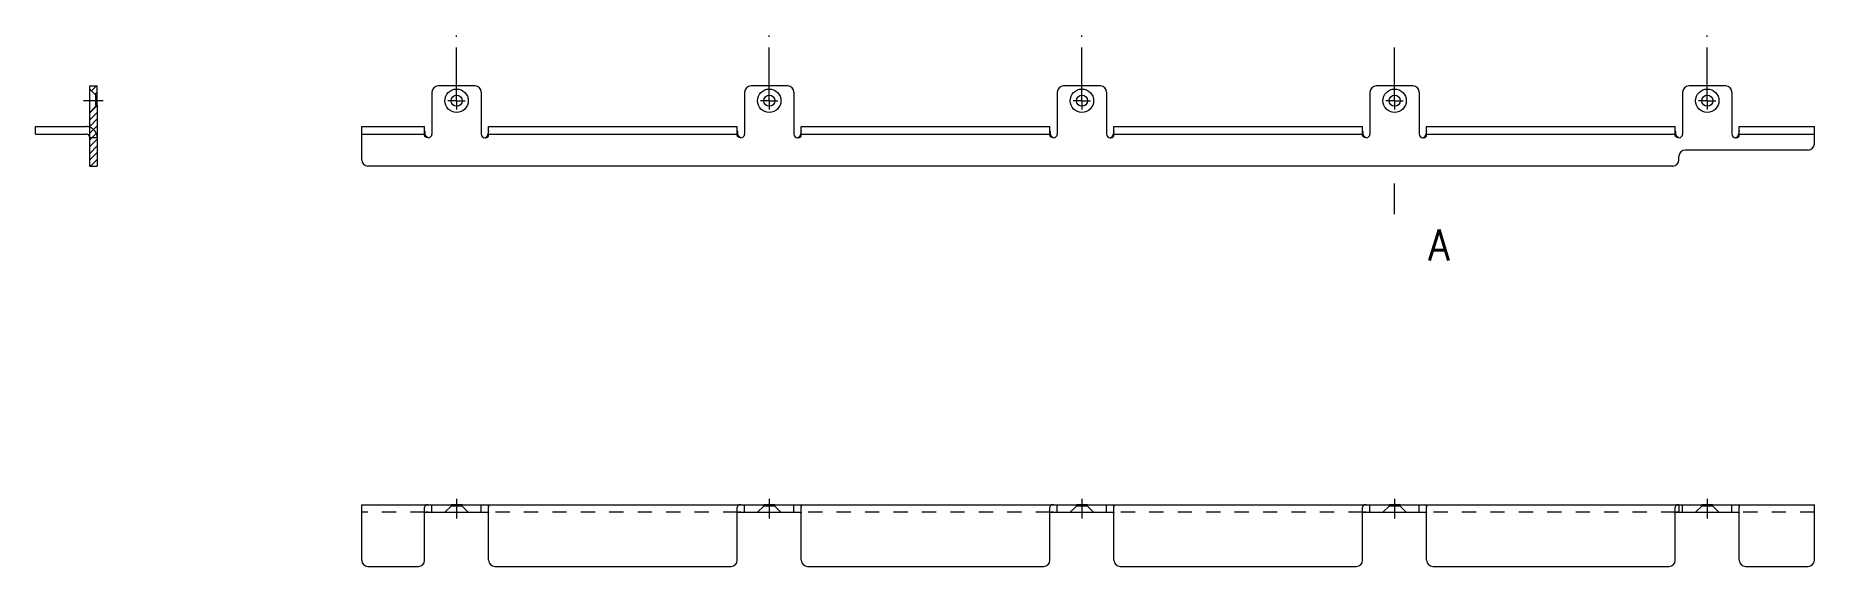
# Model space of a CAD drawing. Extents: x 365 to 1810, y 642 to 1073.
import ezdxf

# ---------------------------------------------------------------- set-up
doc = ezdxf.new("R2010")
doc.units = 0
doc.header["$LTSCALE"] = 115.5
doc.linetypes.add('CENTER', pattern=[0.6, 0.375, -0.075, 0.075, -0.075])
doc.linetypes.add('HIDDEN', pattern=[0.2, 0.1, -0.1])
doc.layers.get('0').update_dxf_attribs({"linetype": 'CONTINUOUS', "lineweight": 5, "true_color": 0xffffff})
doc.layers.add('ASSI', color=7, linetype='CONTINUOUS', lineweight=5, true_color=0xffffff)
doc.layers.add('DEFAULT_2', color=6, linetype='HIDDEN', lineweight=5, true_color=0xff00ff)
doc.styles.add('textstyle0', font='')
doc.styles.get('textstyle0').set_extended_font_data('Standard')

msp = doc.modelspace()

# ---------------------------------------------------------------- texts
at = {"color": 7, "linetype": 'CONTINUOUS', "true_color": 0xffffff, "style": 'textstyle0'}
msp.add_text('A', height=25, dxfattribs=at).set_placement((1496.6, 890.6))

# ---------------------------------------------------------------- linework, layer by layer
at = {"color": 3, "linetype": 'CONTINUOUS', "true_color": 0x00ff00}
for p, q in [((409.3, 1032.1), (409.3, 1032.2)), ((410.8, 1028.2), (414.8, 1032.2)), ((413.5, 1025.5), (415.3, 1027.2)), ((409.3, 1010.3), (414.7, 1015.7)), ((409.3, 1004.8), (415.3, 1010.8)), ((409.3, 999.4), (415.3, 1005.4)), ((409.3, 993.9), (415.3, 999.9)), ((409.3, 988.5), (415.3, 994.5)), ((409.3, 983), (415.3, 989)), ((409.3, 977.5), (415.3, 983.5)), ((409.3, 972.1), (415.3, 978.1)), ((409.9, 967.2), (415.3, 972.6))]:
    msp.add_line(p, q, dxfattribs=at)
at = {"color": 7, "linetype": 'CONTINUOUS', "true_color": 0xffffff}
for p, q in [((409.3, 967.2), (409.3, 1032.2)), ((409.3, 1032.2), (415.3, 1032.2)), ((414.3, 1024.7), (409.3, 1029.7)), ((415.3, 1016.5), (415.3, 1032.2)), ((687.3, 1027.2), (687.3, 993.2)), ((722.3, 1032.2), (692.3, 1032.2)), ((727.3, 1027.2), (727.3, 993.2)), ((941.3, 1027.2), (941.3, 993.2)), ((976.3, 1032.2), (946.3, 1032.2)), ((981.3, 1027.2), (981.3, 993.2)), ((1195.3, 1027.2), (1195.3, 993.2)), ((1230.3, 1032.2), (1200.3, 1032.2)), ((1235.3, 1027.2), (1235.3, 993.2)), ((1449.3, 1027.2), (1449.3, 993.2)), ((1484.3, 1032.2), (1454.3, 1032.2)), ((1489.3, 1027.2), (1489.3, 993.2)), ((1703.3, 1027.2), (1703.3, 993.2)), ((1738.3, 1032.2), (1708.3, 1032.2)), ((1743.3, 1027.2), (1743.3, 993.2)), ((414.3, 1015.7), (409.3, 1010.7)), ((414.3, 1016.5), (414.3, 1024.7)), ((414.3, 1024.7), (415.3, 1024.7)), ((414.3, 1015.7), (415.3, 1015.7)), ((415.3, 1015.7), (415.3, 967.2)), ((365.3, 993.2), (365.3, 999.2)), ((365.3, 999.2), (406.3, 999.2)), ((630.3, 972.2), (630.3, 999.2)), ((630.3, 999.2), (681.3, 999.2)), ((681.3, 992.1), (681.3, 999.2)), ((733.3, 992.1), (733.3, 999.2)), ((733.3, 999.2), (935.3, 999.2)), ((935.3, 992.1), (935.3, 999.2)), ((987.3, 992.1), (987.3, 999.2)), ((987.3, 999.2), (1189.3, 999.2)), ((1189.3, 992.1), (1189.3, 999.2)), ((1241.3, 999.2), (1443.3, 999.2)), ((1241.3, 992.1), (1241.3, 999.2)), ((1443.3, 992.1), (1443.3, 999.2)), ((1495.3, 999.2), (1697.3, 999.2)), ((1495.3, 992.1), (1495.3, 999.2)), ((1697.3, 992.1), (1697.3, 999.2)), ((1749.3, 999.2), (1810.3, 999.2)), ((1749.3, 992.1), (1749.3, 999.2)), ((1810.3, 985.2), (1810.3, 999.2)), ((365.3, 993.2), (406.3, 993.2)), ((630.3, 993.2), (681.3, 993.2)), ((733.3, 993.2), (935.3, 993.2)), ((987.3, 993.2), (1189.3, 993.2)), ((1241.3, 993.2), (1443.3, 993.2)), ((1495.3, 993.2), (1697.3, 993.2)), ((1749.3, 993.2), (1810.3, 993.2)), ((1700.3, 972.2), (1700.3, 975.2)), ((1805.3, 980.2), (1705.3, 980.2)), ((409.3, 967.2), (415.3, 967.2)), ((1695.3, 967.2), (635.3, 967.2)), ((630.3, 647), (630.3, 692)), ((630.3, 692), (1810.3, 692)), ((681.3, 647), (681.3, 690.1)), ((681.3, 686), (733.3, 686)), ((687.3, 686), (687.3, 692)), ((727.3, 686), (727.3, 692)), ((733.3, 647), (733.3, 690.1)), ((935.3, 647), (935.3, 690.1)), ((935.3, 686), (987.3, 686)), ((941.3, 686), (941.3, 692)), ((981.3, 686), (981.3, 692)), ((987.3, 647), (987.3, 690.1)), ((1189.3, 647), (1189.3, 690.1)), ((1189.3, 686), (1241.3, 686)), ((1195.3, 686), (1195.3, 692)), ((1235.3, 686), (1235.3, 692)), ((1241.3, 647), (1241.3, 690.1)), ((1443.3, 647), (1443.3, 690.1)), ((1443.3, 686), (1495.3, 686)), ((1449.3, 686), (1449.3, 692)), ((1489.3, 686), (1489.3, 692)), ((1495.3, 647), (1495.3, 690.1)), ((1697.3, 647), (1697.3, 690.1)), ((1697.3, 686), (1749.3, 686)), ((1703.3, 686), (1703.3, 692)), ((1743.3, 686), (1743.3, 692)), ((1749.3, 647), (1749.3, 690.1)), ((1810.3, 647), (1810.3, 692)), ((635.3, 642), (676.3, 642)), ((738.3, 642), (930.3, 642)), ((992.3, 642), (1184.3, 642)), ((1246.3, 642), (1438.3, 642)), ((1500.3, 642), (1692.3, 642)), ((1754.3, 642), (1805.3, 642))]:
    msp.add_line(p, q, dxfattribs=at)
at = {"color": 7, "linetype": 'CENTER', "true_color": 0xffffff}
msp.add_line((1469.3, 928.1), (1469.3, 953.1), dxfattribs=at)
for points in [[(684.3, 990.2), (684.3, 990.2), (684.3, 990.2), (684.3, 990.2), (684.3, 990.2), (684.2, 990.2), (684.2, 990.2), (684.2, 990.2), (684.2, 990.2), (684.1, 990.2), (684.1, 990.2), (684.1, 990.2), (684.1, 990.2), (684, 990.2), (684, 990.2), (684, 990.2), (684, 990.2), (683.9, 990.2), (683.9, 990.2), (683.9, 990.2), (683.9, 990.2), (683.8, 990.2), (683.8, 990.2), (683.8, 990.2), (683.8, 990.3), (683.7, 990.3), (683.7, 990.3), (683.7, 990.3), (683.7, 990.3), (683.7, 990.3), (683.6, 990.3), (683.6, 990.3), (683.6, 990.3), (683.6, 990.3), (683.5, 990.3), (683.5, 990.3), (683.5, 990.3), (683.5, 990.3), (683.4, 990.3), (683.4, 990.3), (683.4, 990.3), (683.4, 990.3), (683.3, 990.3), (683.3, 990.3), (683.3, 990.3), (683.3, 990.3), (683.2, 990.4), (683.2, 990.4), (683.2, 990.4), (683.2, 990.4), (683.1, 990.4), (683.1, 990.4), (683.1, 990.4), (683.1, 990.4), (683.1, 990.4), (683, 990.4), (683, 990.4), (683, 990.4), (683, 990.4), (682.9, 990.4), (682.9, 990.5), (682.9, 990.5), (682.9, 990.5), (682.8, 990.5), (682.8, 990.5), (682.8, 990.5), (682.8, 990.5), (682.8, 990.5), (682.7, 990.5), (682.7, 990.5), (682.7, 990.5), (682.7, 990.6), (682.6, 990.6), (682.6, 990.6), (682.6, 990.6), (682.6, 990.6), (682.6, 990.6), (682.5, 990.6), (682.5, 990.6), (682.5, 990.6), (682.5, 990.6), (682.4, 990.7), (682.4, 990.7), (682.4, 990.7), (682.4, 990.7), (682.4, 990.7), (682.3, 990.7), (682.3, 990.7), (682.3, 990.7), (682.3, 990.8), (682.3, 990.8), (682.2, 990.8), (682.2, 990.8), (682.2, 990.8), (682.2, 990.8), (682.2, 990.8), (682.1, 990.9), (682.1, 990.9), (682.1, 990.9), (682.1, 990.9), (682.1, 990.9), (682, 990.9), (682, 990.9), (682, 991), (682, 991), (682, 991), (682, 991), (681.9, 991), (681.9, 991), (681.9, 991.1), (681.9, 991.1), (681.9, 991.1), (681.8, 991.1), (681.8, 991.1), (681.8, 991.1), (681.8, 991.2), (681.8, 991.2), (681.8, 991.2), (681.7, 991.2), (681.7, 991.2), (681.7, 991.2), (681.7, 991.3), (681.7, 991.3), (681.7, 991.3), (681.7, 991.3), (681.6, 991.3), (681.6, 991.4), (681.6, 991.4), (681.6, 991.4), (681.6, 991.4), (681.6, 991.4), (681.6, 991.5), (681.5, 991.5), (681.5, 991.5), (681.5, 991.5), (681.5, 991.5), (681.5, 991.6), (681.5, 991.6), (681.5, 991.6), (681.5, 991.6), (681.4, 991.7), (681.4, 991.7), (681.4, 991.7), (681.4, 991.7), (681.4, 991.7), (681.4, 991.8), (681.4, 991.8), (681.4, 991.8), (681.4, 991.8), (681.4, 991.9), (681.4, 991.9), (681.4, 991.9), (681.4, 991.9), (681.4, 991.9), (681.4, 992), (681.3, 992), (681.3, 992), (681.3, 992), (681.3, 992.1), (681.3, 992.1)], [(684.3, 990.2), (684.3, 990.2), (684.3, 990.2), (684.3, 990.2), (684.2, 990.2), (684.2, 990.2), (684.2, 990.2), (684.2, 990.2), (684.1, 990.2), (684.1, 990.2), (684.1, 990.2), (684.1, 990.2), (684, 990.3), (684, 990.3), (684, 990.3), (683.9, 990.3), (683.9, 990.3), (683.9, 990.3), (683.9, 990.3), (683.8, 990.3), (683.8, 990.3), (683.8, 990.3), (683.8, 990.3), (683.7, 990.3), (683.7, 990.4), (683.7, 990.4), (683.7, 990.4), (683.6, 990.4), (683.6, 990.4), (683.6, 990.4), (683.6, 990.4), (683.5, 990.4), (683.5, 990.5), (683.5, 990.5), (683.5, 990.5), (683.4, 990.5), (683.4, 990.5), (683.4, 990.5), (683.4, 990.5), (683.4, 990.6), (683.3, 990.6), (683.3, 990.6), (683.3, 990.6), (683.3, 990.6), (683.2, 990.6), (683.2, 990.7), (683.2, 990.7), (683.2, 990.7), (683.2, 990.7), (683.1, 990.7), (683.1, 990.8), (683.1, 990.8), (683.1, 990.8), (683, 990.8), (683, 990.8), (683, 990.8), (683, 990.9), (683, 990.9), (683, 990.9), (682.9, 990.9), (682.9, 990.9), (682.9, 991), (682.9, 991), (682.9, 991), (682.8, 991), (682.8, 991), (682.8, 991.1), (682.8, 991.1), (682.8, 991.1), (682.8, 991.1), (682.7, 991.1), (682.7, 991.2), (682.7, 991.2), (682.7, 991.2), (682.7, 991.2), (682.7, 991.3), (682.6, 991.3), (682.6, 991.3), (682.6, 991.3), (682.6, 991.3), (682.6, 991.4), (682.6, 991.4), (682.5, 991.4), (682.5, 991.4), (682.5, 991.5), (682.5, 991.5), (682.5, 991.5), (682.5, 991.5), (682.5, 991.5), (682.4, 991.6), (682.4, 991.6), (682.4, 991.6), (682.4, 991.6), (682.4, 991.7), (682.4, 991.7), (682.4, 991.7), (682.3, 991.7), (682.3, 991.8), (682.3, 991.8), (682.3, 991.8), (682.3, 991.8), (682.3, 991.9), (682.3, 991.9), (682.3, 991.9), (682.2, 991.9), (682.2, 991.9), (682.2, 992), (682.2, 992), (682.2, 992), (682.2, 992), (682.2, 992.1), (682.2, 992.1), (682.2, 992.1), (682.1, 992.1), (682.1, 992.2), (682.1, 992.2), (682.1, 992.2), (682.1, 992.2), (682.1, 992.3), (682.1, 992.3), (682.1, 992.3), (682.1, 992.3), (682, 992.4), (682, 992.4), (682, 992.4), (682, 992.4), (682, 992.5), (682, 992.5), (682, 992.5), (682, 992.5), (682, 992.6), (682, 992.6), (681.9, 992.6), (681.9, 992.6), (681.9, 992.7), (681.9, 992.7), (681.9, 992.7), (681.9, 992.7), (681.9, 992.8), (681.9, 992.8), (681.9, 992.8), (681.9, 992.9), (681.9, 992.9), (681.8, 992.9), (681.8, 992.9), (681.8, 993), (681.8, 993), (681.8, 993), (681.8, 993), (681.8, 993.1), (681.8, 993.1), (681.8, 993.1), (681.8, 993.1), (681.8, 993.2), (681.8, 993.2), (681.7, 993.2), (681.7, 993.2), (681.7, 993.3), (681.7, 993.3), (681.7, 993.3), (681.7, 993.3), (681.7, 993.4), (681.7, 993.4), (681.7, 993.4), (681.7, 993.4), (681.7, 993.5), (681.7, 993.5), (681.7, 993.5), (681.6, 993.5), (681.6, 993.6), (681.6, 993.6), (681.6, 993.6), (681.6, 993.6), (681.6, 993.7), (681.6, 993.7), (681.6, 993.7), (681.6, 993.8), (681.6, 993.8), (681.6, 993.8), (681.6, 993.8), (681.6, 993.9), (681.6, 993.9), (681.6, 993.9), (681.6, 993.9), (681.5, 994), (681.5, 994), (681.5, 994), (681.5, 994), (681.5, 994.1), (681.5, 994.1), (681.5, 994.1), (681.5, 994.1)], [(730.3, 990.2), (730.4, 990.2), (730.4, 990.2), (730.4, 990.2), (730.5, 990.2), (730.5, 990.2), (730.5, 990.2), (730.5, 990.2), (730.6, 990.2), (730.6, 990.2), (730.6, 990.2), (730.6, 990.2), (730.7, 990.3), (730.7, 990.3), (730.7, 990.3), (730.7, 990.3), (730.8, 990.3), (730.8, 990.3), (730.8, 990.3), (730.8, 990.3), (730.9, 990.3), (730.9, 990.3), (730.9, 990.3), (731, 990.3), (731, 990.4), (731, 990.4), (731, 990.4), (731.1, 990.4), (731.1, 990.4), (731.1, 990.4), (731.1, 990.4), (731.1, 990.4), (731.2, 990.5), (731.2, 990.5), (731.2, 990.5), (731.2, 990.5), (731.3, 990.5), (731.3, 990.5), (731.3, 990.5), (731.3, 990.6), (731.4, 990.6), (731.4, 990.6), (731.4, 990.6), (731.4, 990.6), (731.5, 990.6), (731.5, 990.7), (731.5, 990.7), (731.5, 990.7), (731.5, 990.7), (731.6, 990.7), (731.6, 990.8), (731.6, 990.8), (731.6, 990.8), (731.6, 990.8), (731.7, 990.8), (731.7, 990.8), (731.7, 990.9), (731.7, 990.9), (731.7, 990.9), (731.8, 990.9), (731.8, 990.9), (731.8, 991), (731.8, 991), (731.8, 991), (731.9, 991), (731.9, 991), (731.9, 991.1), (731.9, 991.1), (731.9, 991.1), (731.9, 991.1), (732, 991.1), (732, 991.2), (732, 991.2), (732, 991.2), (732, 991.2), (732, 991.3), (732.1, 991.3), (732.1, 991.3), (732.1, 991.3), (732.1, 991.3), (732.1, 991.4), (732.1, 991.4), (732.1, 991.4), (732.2, 991.4), (732.2, 991.5), (732.2, 991.5), (732.2, 991.5), (732.2, 991.5), (732.2, 991.5), (732.3, 991.6), (732.3, 991.6), (732.3, 991.6), (732.3, 991.6), (732.3, 991.7), (732.3, 991.7), (732.3, 991.7), (732.3, 991.7), (732.4, 991.8), (732.4, 991.8), (732.4, 991.8), (732.4, 991.8), (732.4, 991.9), (732.4, 991.9), (732.4, 991.9), (732.4, 991.9), (732.5, 991.9), (732.5, 992), (732.5, 992), (732.5, 992), (732.5, 992), (732.5, 992.1), (732.5, 992.1), (732.5, 992.1), (732.6, 992.1), (732.6, 992.2), (732.6, 992.2), (732.6, 992.2), (732.6, 992.2), (732.6, 992.3), (732.6, 992.3), (732.6, 992.3), (732.6, 992.3), (732.6, 992.4), (732.7, 992.4), (732.7, 992.4), (732.7, 992.4), (732.7, 992.5), (732.7, 992.5), (732.7, 992.5), (732.7, 992.5), (732.7, 992.6), (732.7, 992.6), (732.7, 992.6), (732.8, 992.6), (732.8, 992.7), (732.8, 992.7), (732.8, 992.7), (732.8, 992.7), (732.8, 992.8), (732.8, 992.8), (732.8, 992.8), (732.8, 992.9), (732.8, 992.9), (732.8, 992.9), (732.9, 992.9), (732.9, 993), (732.9, 993), (732.9, 993), (732.9, 993), (732.9, 993.1), (732.9, 993.1), (732.9, 993.1), (732.9, 993.1), (732.9, 993.2), (732.9, 993.2), (732.9, 993.2), (733, 993.2), (733, 993.3), (733, 993.3), (733, 993.3), (733, 993.3), (733, 993.4), (733, 993.4), (733, 993.4), (733, 993.4), (733, 993.5), (733, 993.5), (733, 993.5), (733, 993.5), (733.1, 993.6), (733.1, 993.6), (733.1, 993.6), (733.1, 993.6), (733.1, 993.7), (733.1, 993.7), (733.1, 993.7), (733.1, 993.8), (733.1, 993.8), (733.1, 993.8), (733.1, 993.8), (733.1, 993.9), (733.1, 993.9), (733.1, 993.9), (733.1, 993.9), (733.1, 994), (733.1, 994), (733.2, 994), (733.2, 994), (733.2, 994.1), (733.2, 994.1), (733.2, 994.1), (733.2, 994.1)], [(730.3, 990.2), (730.4, 990.2), (730.4, 990.2), (730.4, 990.2), (730.4, 990.2), (730.5, 990.2), (730.5, 990.2), (730.5, 990.2), (730.5, 990.2), (730.6, 990.2), (730.6, 990.2), (730.6, 990.2), (730.6, 990.2), (730.7, 990.2), (730.7, 990.2), (730.7, 990.2), (730.7, 990.2), (730.8, 990.2), (730.8, 990.2), (730.8, 990.2), (730.8, 990.2), (730.8, 990.2), (730.9, 990.2), (730.9, 990.2), (730.9, 990.3), (730.9, 990.3), (731, 990.3), (731, 990.3), (731, 990.3), (731, 990.3), (731.1, 990.3), (731.1, 990.3), (731.1, 990.3), (731.1, 990.3), (731.2, 990.3), (731.2, 990.3), (731.2, 990.3), (731.2, 990.3), (731.3, 990.3), (731.3, 990.3), (731.3, 990.3), (731.3, 990.3), (731.4, 990.3), (731.4, 990.3), (731.4, 990.3), (731.4, 990.3), (731.5, 990.4), (731.5, 990.4), (731.5, 990.4), (731.5, 990.4), (731.5, 990.4), (731.6, 990.4), (731.6, 990.4), (731.6, 990.4), (731.6, 990.4), (731.7, 990.4), (731.7, 990.4), (731.7, 990.4), (731.7, 990.4), (731.8, 990.4), (731.8, 990.5), (731.8, 990.5), (731.8, 990.5), (731.8, 990.5), (731.9, 990.5), (731.9, 990.5), (731.9, 990.5), (731.9, 990.5), (732, 990.5), (732, 990.5), (732, 990.5), (732, 990.6), (732, 990.6), (732.1, 990.6), (732.1, 990.6), (732.1, 990.6), (732.1, 990.6), (732.2, 990.6), (732.2, 990.6), (732.2, 990.6), (732.2, 990.6), (732.2, 990.7), (732.3, 990.7), (732.3, 990.7), (732.3, 990.7), (732.3, 990.7), (732.4, 990.7), (732.4, 990.7), (732.4, 990.7), (732.4, 990.8), (732.4, 990.8), (732.5, 990.8), (732.5, 990.8), (732.5, 990.8), (732.5, 990.8), (732.5, 990.8), (732.6, 990.9), (732.6, 990.9), (732.6, 990.9), (732.6, 990.9), (732.6, 990.9), (732.6, 990.9), (732.7, 990.9), (732.7, 991), (732.7, 991), (732.7, 991), (732.7, 991), (732.8, 991), (732.8, 991), (732.8, 991.1), (732.8, 991.1), (732.8, 991.1), (732.8, 991.1), (732.9, 991.1), (732.9, 991.1), (732.9, 991.2), (732.9, 991.2), (732.9, 991.2), (732.9, 991.2), (733, 991.2), (733, 991.2), (733, 991.3), (733, 991.3), (733, 991.3), (733, 991.3), (733.1, 991.3), (733.1, 991.4), (733.1, 991.4), (733.1, 991.4), (733.1, 991.4), (733.1, 991.4), (733.1, 991.5), (733.1, 991.5), (733.2, 991.5), (733.2, 991.5), (733.2, 991.5), (733.2, 991.6), (733.2, 991.6), (733.2, 991.6), (733.2, 991.6), (733.2, 991.7), (733.3, 991.7), (733.3, 991.7), (733.3, 991.7), (733.3, 991.7), (733.3, 991.8), (733.3, 991.8), (733.3, 991.8), (733.3, 991.8), (733.3, 991.9), (733.3, 991.9), (733.3, 991.9), (733.3, 991.9), (733.3, 991.9), (733.3, 992), (733.3, 992), (733.3, 992), (733.3, 992), (733.3, 992.1), (733.3, 992.1)], [(938.3, 990.2), (938.3, 990.2), (938.3, 990.2), (938.3, 990.2), (938.3, 990.2), (938.2, 990.2), (938.2, 990.2), (938.2, 990.2), (938.2, 990.2), (938.1, 990.2), (938.1, 990.2), (938.1, 990.2), (938.1, 990.2), (938, 990.2), (938, 990.2), (938, 990.2), (938, 990.2), (937.9, 990.2), (937.9, 990.2), (937.9, 990.2), (937.9, 990.2), (937.8, 990.2), (937.8, 990.2), (937.8, 990.2), (937.8, 990.3), (937.7, 990.3), (937.7, 990.3), (937.7, 990.3), (937.7, 990.3), (937.7, 990.3), (937.6, 990.3), (937.6, 990.3), (937.6, 990.3), (937.6, 990.3), (937.5, 990.3), (937.5, 990.3), (937.5, 990.3), (937.5, 990.3), (937.4, 990.3), (937.4, 990.3), (937.4, 990.3), (937.4, 990.3), (937.3, 990.3), (937.3, 990.3), (937.3, 990.3), (937.3, 990.3), (937.2, 990.4), (937.2, 990.4), (937.2, 990.4), (937.2, 990.4), (937.1, 990.4), (937.1, 990.4), (937.1, 990.4), (937.1, 990.4), (937.1, 990.4), (937, 990.4), (937, 990.4), (937, 990.4), (937, 990.4), (936.9, 990.4), (936.9, 990.5), (936.9, 990.5), (936.9, 990.5), (936.8, 990.5), (936.8, 990.5), (936.8, 990.5), (936.8, 990.5), (936.8, 990.5), (936.7, 990.5), (936.7, 990.5), (936.7, 990.5), (936.7, 990.6), (936.6, 990.6), (936.6, 990.6), (936.6, 990.6), (936.6, 990.6), (936.6, 990.6), (936.5, 990.6), (936.5, 990.6), (936.5, 990.6), (936.5, 990.6), (936.4, 990.7), (936.4, 990.7), (936.4, 990.7), (936.4, 990.7), (936.4, 990.7), (936.3, 990.7), (936.3, 990.7), (936.3, 990.7), (936.3, 990.8), (936.3, 990.8), (936.2, 990.8), (936.2, 990.8), (936.2, 990.8), (936.2, 990.8), (936.2, 990.8), (936.1, 990.9), (936.1, 990.9), (936.1, 990.9), (936.1, 990.9), (936.1, 990.9), (936, 990.9), (936, 990.9), (936, 991), (936, 991), (936, 991), (936, 991), (935.9, 991), (935.9, 991), (935.9, 991.1), (935.9, 991.1), (935.9, 991.1), (935.8, 991.1), (935.8, 991.1), (935.8, 991.1), (935.8, 991.2), (935.8, 991.2), (935.8, 991.2), (935.7, 991.2), (935.7, 991.2), (935.7, 991.2), (935.7, 991.3), (935.7, 991.3), (935.7, 991.3), (935.7, 991.3), (935.6, 991.3), (935.6, 991.4), (935.6, 991.4), (935.6, 991.4), (935.6, 991.4), (935.6, 991.4), (935.6, 991.5), (935.5, 991.5), (935.5, 991.5), (935.5, 991.5), (935.5, 991.5), (935.5, 991.6), (935.5, 991.6), (935.5, 991.6), (935.5, 991.6), (935.4, 991.7), (935.4, 991.7), (935.4, 991.7), (935.4, 991.7), (935.4, 991.7), (935.4, 991.8), (935.4, 991.8), (935.4, 991.8), (935.4, 991.8), (935.4, 991.9), (935.4, 991.9), (935.4, 991.9), (935.4, 991.9), (935.4, 991.9), (935.4, 992), (935.3, 992), (935.3, 992), (935.3, 992), (935.3, 992.1), (935.3, 992.1)], [(938.3, 990.2), (938.3, 990.2), (938.3, 990.2), (938.3, 990.2), (938.2, 990.2), (938.2, 990.2), (938.2, 990.2), (938.2, 990.2), (938.1, 990.2), (938.1, 990.2), (938.1, 990.2), (938.1, 990.2), (938, 990.3), (938, 990.3), (938, 990.3), (937.9, 990.3), (937.9, 990.3), (937.9, 990.3), (937.9, 990.3), (937.8, 990.3), (937.8, 990.3), (937.8, 990.3), (937.8, 990.3), (937.7, 990.3), (937.7, 990.4), (937.7, 990.4), (937.7, 990.4), (937.6, 990.4), (937.6, 990.4), (937.6, 990.4), (937.6, 990.4), (937.5, 990.4), (937.5, 990.5), (937.5, 990.5), (937.5, 990.5), (937.4, 990.5), (937.4, 990.5), (937.4, 990.5), (937.4, 990.5), (937.4, 990.6), (937.3, 990.6), (937.3, 990.6), (937.3, 990.6), (937.3, 990.6), (937.2, 990.6), (937.2, 990.7), (937.2, 990.7), (937.2, 990.7), (937.2, 990.7), (937.1, 990.7), (937.1, 990.8), (937.1, 990.8), (937.1, 990.8), (937, 990.8), (937, 990.8), (937, 990.8), (937, 990.9), (937, 990.9), (937, 990.9), (936.9, 990.9), (936.9, 990.9), (936.9, 991), (936.9, 991), (936.9, 991), (936.8, 991), (936.8, 991), (936.8, 991.1), (936.8, 991.1), (936.8, 991.1), (936.8, 991.1), (936.7, 991.1), (936.7, 991.2), (936.7, 991.2), (936.7, 991.2), (936.7, 991.2), (936.7, 991.3), (936.6, 991.3), (936.6, 991.3), (936.6, 991.3), (936.6, 991.3), (936.6, 991.4), (936.6, 991.4), (936.5, 991.4), (936.5, 991.4), (936.5, 991.5), (936.5, 991.5), (936.5, 991.5), (936.5, 991.5), (936.5, 991.5), (936.4, 991.6), (936.4, 991.6), (936.4, 991.6), (936.4, 991.6), (936.4, 991.7), (936.4, 991.7), (936.4, 991.7), (936.3, 991.7), (936.3, 991.8), (936.3, 991.8), (936.3, 991.8), (936.3, 991.8), (936.3, 991.9), (936.3, 991.9), (936.3, 991.9), (936.2, 991.9), (936.2, 991.9), (936.2, 992), (936.2, 992), (936.2, 992), (936.2, 992), (936.2, 992.1), (936.2, 992.1), (936.2, 992.1), (936.1, 992.1), (936.1, 992.2), (936.1, 992.2), (936.1, 992.2), (936.1, 992.2), (936.1, 992.3), (936.1, 992.3), (936.1, 992.3), (936.1, 992.3), (936, 992.4), (936, 992.4), (936, 992.4), (936, 992.4), (936, 992.5), (936, 992.5), (936, 992.5), (936, 992.5), (936, 992.6), (936, 992.6), (935.9, 992.6), (935.9, 992.6), (935.9, 992.7), (935.9, 992.7), (935.9, 992.7), (935.9, 992.7), (935.9, 992.8), (935.9, 992.8), (935.9, 992.8), (935.9, 992.9), (935.9, 992.9), (935.8, 992.9), (935.8, 992.9), (935.8, 993), (935.8, 993), (935.8, 993), (935.8, 993), (935.8, 993.1), (935.8, 993.1), (935.8, 993.1), (935.8, 993.1), (935.8, 993.2), (935.8, 993.2), (935.7, 993.2), (935.7, 993.2), (935.7, 993.3), (935.7, 993.3), (935.7, 993.3), (935.7, 993.3), (935.7, 993.4), (935.7, 993.4), (935.7, 993.4), (935.7, 993.4), (935.7, 993.5), (935.7, 993.5), (935.7, 993.5), (935.6, 993.5), (935.6, 993.6), (935.6, 993.6), (935.6, 993.6), (935.6, 993.6), (935.6, 993.7), (935.6, 993.7), (935.6, 993.7), (935.6, 993.8), (935.6, 993.8), (935.6, 993.8), (935.6, 993.8), (935.6, 993.9), (935.6, 993.9), (935.6, 993.9), (935.6, 993.9), (935.5, 994), (935.5, 994), (935.5, 994), (935.5, 994), (935.5, 994.1), (935.5, 994.1), (935.5, 994.1), (935.5, 994.1)], [(984.3, 990.2), (984.4, 990.2), (984.4, 990.2), (984.4, 990.2), (984.5, 990.2), (984.5, 990.2), (984.5, 990.2), (984.5, 990.2), (984.6, 990.2), (984.6, 990.2), (984.6, 990.2), (984.6, 990.2), (984.7, 990.3), (984.7, 990.3), (984.7, 990.3), (984.7, 990.3), (984.8, 990.3), (984.8, 990.3), (984.8, 990.3), (984.8, 990.3), (984.9, 990.3), (984.9, 990.3), (984.9, 990.3), (985, 990.3), (985, 990.4), (985, 990.4), (985, 990.4), (985.1, 990.4), (985.1, 990.4), (985.1, 990.4), (985.1, 990.4), (985.1, 990.4), (985.2, 990.5), (985.2, 990.5), (985.2, 990.5), (985.2, 990.5), (985.3, 990.5), (985.3, 990.5), (985.3, 990.5), (985.3, 990.6), (985.4, 990.6), (985.4, 990.6), (985.4, 990.6), (985.4, 990.6), (985.5, 990.6), (985.5, 990.7), (985.5, 990.7), (985.5, 990.7), (985.5, 990.7), (985.6, 990.7), (985.6, 990.8), (985.6, 990.8), (985.6, 990.8), (985.6, 990.8), (985.7, 990.8), (985.7, 990.8), (985.7, 990.9), (985.7, 990.9), (985.7, 990.9), (985.8, 990.9), (985.8, 990.9), (985.8, 991), (985.8, 991), (985.8, 991), (985.9, 991), (985.9, 991), (985.9, 991.1), (985.9, 991.1), (985.9, 991.1), (985.9, 991.1), (986, 991.1), (986, 991.2), (986, 991.2), (986, 991.2), (986, 991.2), (986, 991.3), (986.1, 991.3), (986.1, 991.3), (986.1, 991.3), (986.1, 991.3), (986.1, 991.4), (986.1, 991.4), (986.1, 991.4), (986.2, 991.4), (986.2, 991.5), (986.2, 991.5), (986.2, 991.5), (986.2, 991.5), (986.2, 991.5), (986.3, 991.6), (986.3, 991.6), (986.3, 991.6), (986.3, 991.6), (986.3, 991.7), (986.3, 991.7), (986.3, 991.7), (986.3, 991.7), (986.4, 991.8), (986.4, 991.8), (986.4, 991.8), (986.4, 991.8), (986.4, 991.9), (986.4, 991.9), (986.4, 991.9), (986.4, 991.9), (986.5, 991.9), (986.5, 992), (986.5, 992), (986.5, 992), (986.5, 992), (986.5, 992.1), (986.5, 992.1), (986.5, 992.1), (986.6, 992.1), (986.6, 992.2), (986.6, 992.2), (986.6, 992.2), (986.6, 992.2), (986.6, 992.3), (986.6, 992.3), (986.6, 992.3), (986.6, 992.3), (986.6, 992.4), (986.7, 992.4), (986.7, 992.4), (986.7, 992.4), (986.7, 992.5), (986.7, 992.5), (986.7, 992.5), (986.7, 992.5), (986.7, 992.6), (986.7, 992.6), (986.7, 992.6), (986.8, 992.6), (986.8, 992.7), (986.8, 992.7), (986.8, 992.7), (986.8, 992.7), (986.8, 992.8), (986.8, 992.8), (986.8, 992.8), (986.8, 992.9), (986.8, 992.9), (986.8, 992.9), (986.9, 992.9), (986.9, 993), (986.9, 993), (986.9, 993), (986.9, 993), (986.9, 993.1), (986.9, 993.1), (986.9, 993.1), (986.9, 993.1), (986.9, 993.2), (986.9, 993.2), (986.9, 993.2), (987, 993.2), (987, 993.3), (987, 993.3), (987, 993.3), (987, 993.3), (987, 993.4), (987, 993.4), (987, 993.4), (987, 993.4), (987, 993.5), (987, 993.5), (987, 993.5), (987, 993.5), (987.1, 993.6), (987.1, 993.6), (987.1, 993.6), (987.1, 993.6), (987.1, 993.7), (987.1, 993.7), (987.1, 993.7), (987.1, 993.8), (987.1, 993.8), (987.1, 993.8), (987.1, 993.8), (987.1, 993.9), (987.1, 993.9), (987.1, 993.9), (987.1, 993.9), (987.1, 994), (987.1, 994), (987.2, 994), (987.2, 994), (987.2, 994.1), (987.2, 994.1), (987.2, 994.1), (987.2, 994.1)], [(984.3, 990.2), (984.4, 990.2), (984.4, 990.2), (984.4, 990.2), (984.4, 990.2), (984.5, 990.2), (984.5, 990.2), (984.5, 990.2), (984.5, 990.2), (984.6, 990.2), (984.6, 990.2), (984.6, 990.2), (984.6, 990.2), (984.7, 990.2), (984.7, 990.2), (984.7, 990.2), (984.7, 990.2), (984.8, 990.2), (984.8, 990.2), (984.8, 990.2), (984.8, 990.2), (984.8, 990.2), (984.9, 990.2), (984.9, 990.2), (984.9, 990.3), (984.9, 990.3), (985, 990.3), (985, 990.3), (985, 990.3), (985, 990.3), (985.1, 990.3), (985.1, 990.3), (985.1, 990.3), (985.1, 990.3), (985.2, 990.3), (985.2, 990.3), (985.2, 990.3), (985.2, 990.3), (985.3, 990.3), (985.3, 990.3), (985.3, 990.3), (985.3, 990.3), (985.4, 990.3), (985.4, 990.3), (985.4, 990.3), (985.4, 990.3), (985.5, 990.4), (985.5, 990.4), (985.5, 990.4), (985.5, 990.4), (985.5, 990.4), (985.6, 990.4), (985.6, 990.4), (985.6, 990.4), (985.6, 990.4), (985.7, 990.4), (985.7, 990.4), (985.7, 990.4), (985.7, 990.4), (985.8, 990.4), (985.8, 990.5), (985.8, 990.5), (985.8, 990.5), (985.8, 990.5), (985.9, 990.5), (985.9, 990.5), (985.9, 990.5), (985.9, 990.5), (986, 990.5), (986, 990.5), (986, 990.5), (986, 990.6), (986, 990.6), (986.1, 990.6), (986.1, 990.6), (986.1, 990.6), (986.1, 990.6), (986.2, 990.6), (986.2, 990.6), (986.2, 990.6), (986.2, 990.6), (986.2, 990.7), (986.3, 990.7), (986.3, 990.7), (986.3, 990.7), (986.3, 990.7), (986.4, 990.7), (986.4, 990.7), (986.4, 990.7), (986.4, 990.8), (986.4, 990.8), (986.5, 990.8), (986.5, 990.8), (986.5, 990.8), (986.5, 990.8), (986.5, 990.8), (986.6, 990.9), (986.6, 990.9), (986.6, 990.9), (986.6, 990.9), (986.6, 990.9), (986.6, 990.9), (986.7, 990.9), (986.7, 991), (986.7, 991), (986.7, 991), (986.7, 991), (986.8, 991), (986.8, 991), (986.8, 991.1), (986.8, 991.1), (986.8, 991.1), (986.8, 991.1), (986.9, 991.1), (986.9, 991.1), (986.9, 991.2), (986.9, 991.2), (986.9, 991.2), (986.9, 991.2), (987, 991.2), (987, 991.2), (987, 991.3), (987, 991.3), (987, 991.3), (987, 991.3), (987.1, 991.3), (987.1, 991.4), (987.1, 991.4), (987.1, 991.4), (987.1, 991.4), (987.1, 991.4), (987.1, 991.5), (987.1, 991.5), (987.2, 991.5), (987.2, 991.5), (987.2, 991.5), (987.2, 991.6), (987.2, 991.6), (987.2, 991.6), (987.2, 991.6), (987.2, 991.7), (987.3, 991.7), (987.3, 991.7), (987.3, 991.7), (987.3, 991.7), (987.3, 991.8), (987.3, 991.8), (987.3, 991.8), (987.3, 991.8), (987.3, 991.9), (987.3, 991.9), (987.3, 991.9), (987.3, 991.9), (987.3, 991.9), (987.3, 992), (987.3, 992), (987.3, 992), (987.3, 992), (987.3, 992.1), (987.3, 992.1)], [(1192.3, 990.2), (1192.3, 990.2), (1192.3, 990.2), (1192.3, 990.2), (1192.2, 990.2), (1192.2, 990.2), (1192.2, 990.2), (1192.2, 990.2), (1192.2, 990.2), (1192.1, 990.2), (1192.1, 990.2), (1192.1, 990.2), (1192.1, 990.2), (1192, 990.2), (1192, 990.2), (1192, 990.2), (1192, 990.2), (1191.9, 990.2), (1191.9, 990.2), (1191.9, 990.2), (1191.9, 990.2), (1191.8, 990.2), (1191.8, 990.2), (1191.8, 990.2), (1191.8, 990.3), (1191.8, 990.3), (1191.7, 990.3), (1191.7, 990.3), (1191.7, 990.3), (1191.7, 990.3), (1191.6, 990.3), (1191.6, 990.3), (1191.6, 990.3), (1191.5, 990.3), (1191.5, 990.3), (1191.5, 990.3), (1191.5, 990.3), (1191.5, 990.3), (1191.4, 990.3), (1191.4, 990.3), (1191.4, 990.3), (1191.4, 990.3), (1191.3, 990.3), (1191.3, 990.3), (1191.3, 990.3), (1191.3, 990.3), (1191.2, 990.4), (1191.2, 990.4), (1191.2, 990.4), (1191.2, 990.4), (1191.2, 990.4), (1191.1, 990.4), (1191.1, 990.4), (1191.1, 990.4), (1191, 990.4), (1191, 990.4), (1191, 990.4), (1191, 990.4), (1191, 990.4), (1190.9, 990.4), (1190.9, 990.5), (1190.9, 990.5), (1190.9, 990.5), (1190.8, 990.5), (1190.8, 990.5), (1190.8, 990.5), (1190.8, 990.5), (1190.8, 990.5), (1190.7, 990.5), (1190.7, 990.5), (1190.7, 990.5), (1190.7, 990.6), (1190.6, 990.6), (1190.6, 990.6), (1190.6, 990.6), (1190.6, 990.6), (1190.6, 990.6), (1190.5, 990.6), (1190.5, 990.6), (1190.5, 990.6), (1190.5, 990.6), (1190.5, 990.7), (1190.4, 990.7), (1190.4, 990.7), (1190.4, 990.7), (1190.4, 990.7), (1190.3, 990.7), (1190.3, 990.7), (1190.3, 990.7), (1190.3, 990.8), (1190.3, 990.8), (1190.2, 990.8), (1190.2, 990.8), (1190.2, 990.8), (1190.2, 990.8), (1190.2, 990.8), (1190.1, 990.9), (1190.1, 990.9), (1190.1, 990.9), (1190.1, 990.9), (1190.1, 990.9), (1190, 990.9), (1190, 990.9), (1190, 991), (1190, 991), (1190, 991), (1190, 991), (1189.9, 991), (1189.9, 991), (1189.9, 991.1), (1189.9, 991.1), (1189.9, 991.1), (1189.8, 991.1), (1189.8, 991.1), (1189.8, 991.1), (1189.8, 991.2), (1189.8, 991.2), (1189.8, 991.2), (1189.8, 991.2), (1189.7, 991.2), (1189.7, 991.2), (1189.7, 991.3), (1189.7, 991.3), (1189.7, 991.3), (1189.7, 991.3), (1189.6, 991.3), (1189.6, 991.4), (1189.6, 991.4), (1189.6, 991.4), (1189.6, 991.4), (1189.6, 991.4), (1189.5, 991.5), (1189.5, 991.5), (1189.5, 991.5), (1189.5, 991.5), (1189.5, 991.5), (1189.5, 991.6), (1189.5, 991.6), (1189.5, 991.6), (1189.5, 991.6), (1189.5, 991.7), (1189.4, 991.7), (1189.4, 991.7), (1189.4, 991.7), (1189.4, 991.7), (1189.4, 991.8), (1189.4, 991.8), (1189.4, 991.8), (1189.4, 991.8), (1189.4, 991.9), (1189.4, 991.9), (1189.4, 991.9), (1189.4, 991.9), (1189.4, 991.9), (1189.3, 992), (1189.3, 992), (1189.3, 992), (1189.3, 992), (1189.3, 992.1), (1189.3, 992.1)], [(1192.3, 990.2), (1192.3, 990.2), (1192.3, 990.2), (1192.3, 990.2), (1192.2, 990.2), (1192.2, 990.2), (1192.2, 990.2), (1192.2, 990.2), (1192.1, 990.2), (1192.1, 990.2), (1192.1, 990.2), (1192, 990.2), (1192, 990.3), (1192, 990.3), (1192, 990.3), (1192, 990.3), (1191.9, 990.3), (1191.9, 990.3), (1191.9, 990.3), (1191.8, 990.3), (1191.8, 990.3), (1191.8, 990.3), (1191.8, 990.3), (1191.7, 990.3), (1191.7, 990.4), (1191.7, 990.4), (1191.7, 990.4), (1191.6, 990.4), (1191.6, 990.4), (1191.6, 990.4), (1191.6, 990.4), (1191.5, 990.4), (1191.5, 990.5), (1191.5, 990.5), (1191.5, 990.5), (1191.5, 990.5), (1191.4, 990.5), (1191.4, 990.5), (1191.4, 990.5), (1191.3, 990.6), (1191.3, 990.6), (1191.3, 990.6), (1191.3, 990.6), (1191.3, 990.6), (1191.2, 990.6), (1191.2, 990.7), (1191.2, 990.7), (1191.2, 990.7), (1191.2, 990.7), (1191.1, 990.7), (1191.1, 990.8), (1191.1, 990.8), (1191.1, 990.8), (1191, 990.8), (1191, 990.8), (1191, 990.8), (1191, 990.9), (1191, 990.9), (1191, 990.9), (1190.9, 990.9), (1190.9, 990.9), (1190.9, 991), (1190.9, 991), (1190.9, 991), (1190.8, 991), (1190.8, 991), (1190.8, 991.1), (1190.8, 991.1), (1190.8, 991.1), (1190.8, 991.1), (1190.7, 991.1), (1190.7, 991.2), (1190.7, 991.2), (1190.7, 991.2), (1190.7, 991.2), (1190.7, 991.3), (1190.6, 991.3), (1190.6, 991.3), (1190.6, 991.3), (1190.6, 991.3), (1190.6, 991.4), (1190.6, 991.4), (1190.5, 991.4), (1190.5, 991.4), (1190.5, 991.5), (1190.5, 991.5), (1190.5, 991.5), (1190.5, 991.5), (1190.5, 991.5), (1190.4, 991.6), (1190.4, 991.6), (1190.4, 991.6), (1190.4, 991.6), (1190.4, 991.7), (1190.4, 991.7), (1190.4, 991.7), (1190.3, 991.7), (1190.3, 991.8), (1190.3, 991.8), (1190.3, 991.8), (1190.3, 991.8), (1190.3, 991.9), (1190.3, 991.9), (1190.3, 991.9), (1190.2, 991.9), (1190.2, 991.9), (1190.2, 992), (1190.2, 992), (1190.2, 992), (1190.2, 992), (1190.2, 992.1), (1190.2, 992.1), (1190.2, 992.1), (1190.1, 992.1), (1190.1, 992.2), (1190.1, 992.2), (1190.1, 992.2), (1190.1, 992.2), (1190.1, 992.3), (1190.1, 992.3), (1190.1, 992.3), (1190, 992.3), (1190, 992.4), (1190, 992.4), (1190, 992.4), (1190, 992.4), (1190, 992.5), (1190, 992.5), (1190, 992.5), (1190, 992.5), (1190, 992.6), (1190, 992.6), (1189.9, 992.6), (1189.9, 992.6), (1189.9, 992.7), (1189.9, 992.7), (1189.9, 992.7), (1189.9, 992.7), (1189.9, 992.8), (1189.9, 992.8), (1189.9, 992.8), (1189.9, 992.9), (1189.8, 992.9), (1189.8, 992.9), (1189.8, 992.9), (1189.8, 993), (1189.8, 993), (1189.8, 993), (1189.8, 993), (1189.8, 993.1), (1189.8, 993.1), (1189.8, 993.1), (1189.8, 993.1), (1189.8, 993.2), (1189.8, 993.2), (1189.7, 993.2), (1189.7, 993.2), (1189.7, 993.3), (1189.7, 993.3), (1189.7, 993.3), (1189.7, 993.3), (1189.7, 993.4), (1189.7, 993.4), (1189.7, 993.4), (1189.7, 993.4), (1189.7, 993.5), (1189.7, 993.5), (1189.7, 993.5), (1189.7, 993.5), (1189.6, 993.6), (1189.6, 993.6), (1189.6, 993.6), (1189.6, 993.6), (1189.6, 993.7), (1189.6, 993.7), (1189.6, 993.7), (1189.6, 993.8), (1189.6, 993.8), (1189.6, 993.8), (1189.6, 993.8), (1189.6, 993.9), (1189.6, 993.9), (1189.6, 993.9), (1189.6, 993.9), (1189.5, 994), (1189.5, 994), (1189.5, 994), (1189.5, 994), (1189.5, 994.1), (1189.5, 994.1), (1189.5, 994.1), (1189.5, 994.1)], [(1238.3, 990.2), (1238.4, 990.2), (1238.4, 990.2), (1238.4, 990.2), (1238.5, 990.2), (1238.5, 990.2), (1238.5, 990.2), (1238.5, 990.2), (1238.6, 990.2), (1238.6, 990.2), (1238.6, 990.2), (1238.6, 990.2), (1238.7, 990.3), (1238.7, 990.3), (1238.7, 990.3), (1238.8, 990.3), (1238.8, 990.3), (1238.8, 990.3), (1238.8, 990.3), (1238.8, 990.3), (1238.9, 990.3), (1238.9, 990.3), (1238.9, 990.3), (1239, 990.3), (1239, 990.4), (1239, 990.4), (1239, 990.4), (1239, 990.4), (1239.1, 990.4), (1239.1, 990.4), (1239.1, 990.4), (1239.2, 990.4), (1239.2, 990.5), (1239.2, 990.5), (1239.2, 990.5), (1239.2, 990.5), (1239.3, 990.5), (1239.3, 990.5), (1239.3, 990.5), (1239.3, 990.6), (1239.4, 990.6), (1239.4, 990.6), (1239.4, 990.6), (1239.4, 990.6), (1239.5, 990.6), (1239.5, 990.7), (1239.5, 990.7), (1239.5, 990.7), (1239.5, 990.7), (1239.6, 990.7), (1239.6, 990.8), (1239.6, 990.8), (1239.6, 990.8), (1239.6, 990.8), (1239.7, 990.8), (1239.7, 990.8), (1239.7, 990.9), (1239.7, 990.9), (1239.7, 990.9), (1239.8, 990.9), (1239.8, 990.9), (1239.8, 991), (1239.8, 991), (1239.8, 991), (1239.8, 991), (1239.9, 991), (1239.9, 991.1), (1239.9, 991.1), (1239.9, 991.1), (1239.9, 991.1), (1240, 991.1), (1240, 991.2), (1240, 991.2), (1240, 991.2), (1240, 991.2), (1240, 991.3), (1240.1, 991.3), (1240.1, 991.3), (1240.1, 991.3), (1240.1, 991.3), (1240.1, 991.4), (1240.1, 991.4), (1240.2, 991.4), (1240.2, 991.4), (1240.2, 991.5), (1240.2, 991.5), (1240.2, 991.5), (1240.2, 991.5), (1240.2, 991.5), (1240.2, 991.6), (1240.3, 991.6), (1240.3, 991.6), (1240.3, 991.6), (1240.3, 991.7), (1240.3, 991.7), (1240.3, 991.7), (1240.3, 991.7), (1240.4, 991.8), (1240.4, 991.8), (1240.4, 991.8), (1240.4, 991.8), (1240.4, 991.9), (1240.4, 991.9), (1240.4, 991.9), (1240.5, 991.9), (1240.5, 991.9), (1240.5, 992), (1240.5, 992), (1240.5, 992), (1240.5, 992), (1240.5, 992.1), (1240.5, 992.1), (1240.5, 992.1), (1240.5, 992.1), (1240.6, 992.2), (1240.6, 992.2), (1240.6, 992.2), (1240.6, 992.2), (1240.6, 992.3), (1240.6, 992.3), (1240.6, 992.3), (1240.6, 992.3), (1240.7, 992.4), (1240.7, 992.4), (1240.7, 992.4), (1240.7, 992.4), (1240.7, 992.5), (1240.7, 992.5), (1240.7, 992.5), (1240.7, 992.5), (1240.7, 992.6), (1240.7, 992.6), (1240.8, 992.6), (1240.8, 992.6), (1240.8, 992.7), (1240.8, 992.7), (1240.8, 992.7), (1240.8, 992.7), (1240.8, 992.8), (1240.8, 992.8), (1240.8, 992.8), (1240.8, 992.9), (1240.8, 992.9), (1240.8, 992.9), (1240.9, 992.9), (1240.9, 993), (1240.9, 993), (1240.9, 993), (1240.9, 993), (1240.9, 993.1), (1240.9, 993.1), (1240.9, 993.1), (1240.9, 993.1), (1240.9, 993.2), (1240.9, 993.2), (1241, 993.2), (1241, 993.2), (1241, 993.3), (1241, 993.3), (1241, 993.3), (1241, 993.3), (1241, 993.4), (1241, 993.4), (1241, 993.4), (1241, 993.4), (1241, 993.5), (1241, 993.5), (1241, 993.5), (1241, 993.5), (1241, 993.6), (1241.1, 993.6), (1241.1, 993.6), (1241.1, 993.6), (1241.1, 993.7), (1241.1, 993.7), (1241.1, 993.7), (1241.1, 993.8), (1241.1, 993.8), (1241.1, 993.8), (1241.1, 993.8), (1241.1, 993.9), (1241.1, 993.9), (1241.1, 993.9), (1241.1, 993.9), (1241.1, 994), (1241.2, 994), (1241.2, 994), (1241.2, 994), (1241.2, 994.1), (1241.2, 994.1), (1241.2, 994.1), (1241.2, 994.1)], [(1238.3, 990.2), (1238.4, 990.2), (1238.4, 990.2), (1238.4, 990.2), (1238.4, 990.2), (1238.5, 990.2), (1238.5, 990.2), (1238.5, 990.2), (1238.5, 990.2), (1238.6, 990.2), (1238.6, 990.2), (1238.6, 990.2), (1238.6, 990.2), (1238.7, 990.2), (1238.7, 990.2), (1238.7, 990.2), (1238.7, 990.2), (1238.8, 990.2), (1238.8, 990.2), (1238.8, 990.2), (1238.8, 990.2), (1238.8, 990.2), (1238.9, 990.2), (1238.9, 990.2), (1238.9, 990.3), (1238.9, 990.3), (1239, 990.3), (1239, 990.3), (1239, 990.3), (1239, 990.3), (1239.1, 990.3), (1239.1, 990.3), (1239.1, 990.3), (1239.1, 990.3), (1239.2, 990.3), (1239.2, 990.3), (1239.2, 990.3), (1239.2, 990.3), (1239.3, 990.3), (1239.3, 990.3), (1239.3, 990.3), (1239.3, 990.3), (1239.3, 990.3), (1239.4, 990.3), (1239.4, 990.3), (1239.4, 990.3), (1239.5, 990.4), (1239.5, 990.4), (1239.5, 990.4), (1239.5, 990.4), (1239.5, 990.4), (1239.6, 990.4), (1239.6, 990.4), (1239.6, 990.4), (1239.6, 990.4), (1239.7, 990.4), (1239.7, 990.4), (1239.7, 990.4), (1239.7, 990.4), (1239.8, 990.4), (1239.8, 990.5), (1239.8, 990.5), (1239.8, 990.5), (1239.8, 990.5), (1239.9, 990.5), (1239.9, 990.5), (1239.9, 990.5), (1239.9, 990.5), (1240, 990.5), (1240, 990.5), (1240, 990.5), (1240, 990.6), (1240, 990.6), (1240.1, 990.6), (1240.1, 990.6), (1240.1, 990.6), (1240.1, 990.6), (1240.2, 990.6), (1240.2, 990.6), (1240.2, 990.6), (1240.2, 990.6), (1240.2, 990.7), (1240.3, 990.7), (1240.3, 990.7), (1240.3, 990.7), (1240.3, 990.7), (1240.3, 990.7), (1240.4, 990.7), (1240.4, 990.7), (1240.4, 990.8), (1240.4, 990.8), (1240.5, 990.8), (1240.5, 990.8), (1240.5, 990.8), (1240.5, 990.8), (1240.5, 990.8), (1240.5, 990.9), (1240.6, 990.9), (1240.6, 990.9), (1240.6, 990.9), (1240.6, 990.9), (1240.7, 990.9), (1240.7, 990.9), (1240.7, 991), (1240.7, 991), (1240.7, 991), (1240.7, 991), (1240.8, 991), (1240.8, 991), (1240.8, 991.1), (1240.8, 991.1), (1240.8, 991.1), (1240.8, 991.1), (1240.9, 991.1), (1240.9, 991.1), (1240.9, 991.2), (1240.9, 991.2), (1240.9, 991.2), (1240.9, 991.2), (1241, 991.2), (1241, 991.2), (1241, 991.3), (1241, 991.3), (1241, 991.3), (1241, 991.3), (1241, 991.3), (1241.1, 991.4), (1241.1, 991.4), (1241.1, 991.4), (1241.1, 991.4), (1241.1, 991.4), (1241.1, 991.5), (1241.2, 991.5), (1241.2, 991.5), (1241.2, 991.5), (1241.2, 991.5), (1241.2, 991.6), (1241.2, 991.6), (1241.2, 991.6), (1241.2, 991.6), (1241.2, 991.7), (1241.2, 991.7), (1241.3, 991.7), (1241.3, 991.7), (1241.3, 991.7), (1241.3, 991.8), (1241.3, 991.8), (1241.3, 991.8), (1241.3, 991.8), (1241.3, 991.9), (1241.3, 991.9), (1241.3, 991.9), (1241.3, 991.9), (1241.3, 991.9), (1241.3, 992), (1241.3, 992), (1241.3, 992), (1241.3, 992), (1241.3, 992.1), (1241.3, 992.1)], [(1446.3, 990.2), (1446.3, 990.2), (1446.3, 990.2), (1446.3, 990.2), (1446.2, 990.2), (1446.2, 990.2), (1446.2, 990.2), (1446.2, 990.2), (1446.2, 990.2), (1446.1, 990.2), (1446.1, 990.2), (1446.1, 990.2), (1446.1, 990.2), (1446, 990.2), (1446, 990.2), (1446, 990.2), (1446, 990.2), (1445.9, 990.2), (1445.9, 990.2), (1445.9, 990.2), (1445.9, 990.2), (1445.8, 990.2), (1445.8, 990.2), (1445.8, 990.2), (1445.8, 990.3), (1445.8, 990.3), (1445.7, 990.3), (1445.7, 990.3), (1445.7, 990.3), (1445.7, 990.3), (1445.6, 990.3), (1445.6, 990.3), (1445.6, 990.3), (1445.5, 990.3), (1445.5, 990.3), (1445.5, 990.3), (1445.5, 990.3), (1445.5, 990.3), (1445.4, 990.3), (1445.4, 990.3), (1445.4, 990.3), (1445.4, 990.3), (1445.3, 990.3), (1445.3, 990.3), (1445.3, 990.3), (1445.3, 990.3), (1445.2, 990.4), (1445.2, 990.4), (1445.2, 990.4), (1445.2, 990.4), (1445.2, 990.4), (1445.1, 990.4), (1445.1, 990.4), (1445.1, 990.4), (1445, 990.4), (1445, 990.4), (1445, 990.4), (1445, 990.4), (1445, 990.4), (1444.9, 990.4), (1444.9, 990.5), (1444.9, 990.5), (1444.9, 990.5), (1444.8, 990.5), (1444.8, 990.5), (1444.8, 990.5), (1444.8, 990.5), (1444.8, 990.5), (1444.7, 990.5), (1444.7, 990.5), (1444.7, 990.5), (1444.7, 990.6), (1444.6, 990.6), (1444.6, 990.6), (1444.6, 990.6), (1444.6, 990.6), (1444.6, 990.6), (1444.5, 990.6), (1444.5, 990.6), (1444.5, 990.6), (1444.5, 990.6), (1444.5, 990.7), (1444.4, 990.7), (1444.4, 990.7), (1444.4, 990.7), (1444.4, 990.7), (1444.3, 990.7), (1444.3, 990.7), (1444.3, 990.7), (1444.3, 990.8), (1444.3, 990.8), (1444.2, 990.8), (1444.2, 990.8), (1444.2, 990.8), (1444.2, 990.8), (1444.2, 990.8), (1444.1, 990.9), (1444.1, 990.9), (1444.1, 990.9), (1444.1, 990.9), (1444.1, 990.9), (1444, 990.9), (1444, 990.9), (1444, 991), (1444, 991), (1444, 991), (1444, 991), (1443.9, 991), (1443.9, 991), (1443.9, 991.1), (1443.9, 991.1), (1443.9, 991.1), (1443.8, 991.1), (1443.8, 991.1), (1443.8, 991.1), (1443.8, 991.2), (1443.8, 991.2), (1443.8, 991.2), (1443.8, 991.2), (1443.7, 991.2), (1443.7, 991.2), (1443.7, 991.3), (1443.7, 991.3), (1443.7, 991.3), (1443.7, 991.3), (1443.6, 991.3), (1443.6, 991.4), (1443.6, 991.4), (1443.6, 991.4), (1443.6, 991.4), (1443.6, 991.4), (1443.5, 991.5), (1443.5, 991.5), (1443.5, 991.5), (1443.5, 991.5), (1443.5, 991.5), (1443.5, 991.6), (1443.5, 991.6), (1443.5, 991.6), (1443.5, 991.6), (1443.5, 991.7), (1443.4, 991.7), (1443.4, 991.7), (1443.4, 991.7), (1443.4, 991.7), (1443.4, 991.8), (1443.4, 991.8), (1443.4, 991.8), (1443.4, 991.8), (1443.4, 991.9), (1443.4, 991.9), (1443.4, 991.9), (1443.4, 991.9), (1443.4, 991.9), (1443.3, 992), (1443.3, 992), (1443.3, 992), (1443.3, 992), (1443.3, 992.1), (1443.3, 992.1)], [(1446.3, 990.2), (1446.3, 990.2), (1446.3, 990.2), (1446.3, 990.2), (1446.2, 990.2), (1446.2, 990.2), (1446.2, 990.2), (1446.2, 990.2), (1446.1, 990.2), (1446.1, 990.2), (1446.1, 990.2), (1446, 990.2), (1446, 990.3), (1446, 990.3), (1446, 990.3), (1446, 990.3), (1445.9, 990.3), (1445.9, 990.3), (1445.9, 990.3), (1445.8, 990.3), (1445.8, 990.3), (1445.8, 990.3), (1445.8, 990.3), (1445.7, 990.3), (1445.7, 990.4), (1445.7, 990.4), (1445.7, 990.4), (1445.6, 990.4), (1445.6, 990.4), (1445.6, 990.4), (1445.6, 990.4), (1445.5, 990.4), (1445.5, 990.5), (1445.5, 990.5), (1445.5, 990.5), (1445.5, 990.5), (1445.4, 990.5), (1445.4, 990.5), (1445.4, 990.5), (1445.3, 990.6), (1445.3, 990.6), (1445.3, 990.6), (1445.3, 990.6), (1445.3, 990.6), (1445.2, 990.6), (1445.2, 990.7), (1445.2, 990.7), (1445.2, 990.7), (1445.2, 990.7), (1445.1, 990.7), (1445.1, 990.8), (1445.1, 990.8), (1445.1, 990.8), (1445, 990.8), (1445, 990.8), (1445, 990.8), (1445, 990.9), (1445, 990.9), (1445, 990.9), (1444.9, 990.9), (1444.9, 990.9), (1444.9, 991), (1444.9, 991), (1444.9, 991), (1444.8, 991), (1444.8, 991), (1444.8, 991.1), (1444.8, 991.1), (1444.8, 991.1), (1444.8, 991.1), (1444.7, 991.1), (1444.7, 991.2), (1444.7, 991.2), (1444.7, 991.2), (1444.7, 991.2), (1444.7, 991.3), (1444.6, 991.3), (1444.6, 991.3), (1444.6, 991.3), (1444.6, 991.3), (1444.6, 991.4), (1444.6, 991.4), (1444.5, 991.4), (1444.5, 991.4), (1444.5, 991.5), (1444.5, 991.5), (1444.5, 991.5), (1444.5, 991.5), (1444.5, 991.5), (1444.4, 991.6), (1444.4, 991.6), (1444.4, 991.6), (1444.4, 991.6), (1444.4, 991.7), (1444.4, 991.7), (1444.4, 991.7), (1444.3, 991.7), (1444.3, 991.8), (1444.3, 991.8), (1444.3, 991.8), (1444.3, 991.8), (1444.3, 991.9), (1444.3, 991.9), (1444.3, 991.9), (1444.2, 991.9), (1444.2, 991.9), (1444.2, 992), (1444.2, 992), (1444.2, 992), (1444.2, 992), (1444.2, 992.1), (1444.2, 992.1), (1444.2, 992.1), (1444.1, 992.1), (1444.1, 992.2), (1444.1, 992.2), (1444.1, 992.2), (1444.1, 992.2), (1444.1, 992.3), (1444.1, 992.3), (1444.1, 992.3), (1444, 992.3), (1444, 992.4), (1444, 992.4), (1444, 992.4), (1444, 992.4), (1444, 992.5), (1444, 992.5), (1444, 992.5), (1444, 992.5), (1444, 992.6), (1444, 992.6), (1443.9, 992.6), (1443.9, 992.6), (1443.9, 992.7), (1443.9, 992.7), (1443.9, 992.7), (1443.9, 992.7), (1443.9, 992.8), (1443.9, 992.8), (1443.9, 992.8), (1443.9, 992.9), (1443.8, 992.9), (1443.8, 992.9), (1443.8, 992.9), (1443.8, 993), (1443.8, 993), (1443.8, 993), (1443.8, 993), (1443.8, 993.1), (1443.8, 993.1), (1443.8, 993.1), (1443.8, 993.1), (1443.8, 993.2), (1443.8, 993.2), (1443.7, 993.2), (1443.7, 993.2), (1443.7, 993.3), (1443.7, 993.3), (1443.7, 993.3), (1443.7, 993.3), (1443.7, 993.4), (1443.7, 993.4), (1443.7, 993.4), (1443.7, 993.4), (1443.7, 993.5), (1443.7, 993.5), (1443.7, 993.5), (1443.7, 993.5), (1443.6, 993.6), (1443.6, 993.6), (1443.6, 993.6), (1443.6, 993.6), (1443.6, 993.7), (1443.6, 993.7), (1443.6, 993.7), (1443.6, 993.8), (1443.6, 993.8), (1443.6, 993.8), (1443.6, 993.8), (1443.6, 993.9), (1443.6, 993.9), (1443.6, 993.9), (1443.6, 993.9), (1443.5, 994), (1443.5, 994), (1443.5, 994), (1443.5, 994), (1443.5, 994.1), (1443.5, 994.1), (1443.5, 994.1), (1443.5, 994.1)], [(1492.3, 990.2), (1492.4, 990.2), (1492.4, 990.2), (1492.4, 990.2), (1492.5, 990.2), (1492.5, 990.2), (1492.5, 990.2), (1492.5, 990.2), (1492.6, 990.2), (1492.6, 990.2), (1492.6, 990.2), (1492.6, 990.2), (1492.7, 990.3), (1492.7, 990.3), (1492.7, 990.3), (1492.8, 990.3), (1492.8, 990.3), (1492.8, 990.3), (1492.8, 990.3), (1492.8, 990.3), (1492.9, 990.3), (1492.9, 990.3), (1492.9, 990.3), (1493, 990.3), (1493, 990.4), (1493, 990.4), (1493, 990.4), (1493, 990.4), (1493.1, 990.4), (1493.1, 990.4), (1493.1, 990.4), (1493.2, 990.4), (1493.2, 990.5), (1493.2, 990.5), (1493.2, 990.5), (1493.2, 990.5), (1493.3, 990.5), (1493.3, 990.5), (1493.3, 990.5), (1493.3, 990.6), (1493.4, 990.6), (1493.4, 990.6), (1493.4, 990.6), (1493.4, 990.6), (1493.5, 990.6), (1493.5, 990.7), (1493.5, 990.7), (1493.5, 990.7), (1493.5, 990.7), (1493.6, 990.7), (1493.6, 990.8), (1493.6, 990.8), (1493.6, 990.8), (1493.6, 990.8), (1493.7, 990.8), (1493.7, 990.8), (1493.7, 990.9), (1493.7, 990.9), (1493.7, 990.9), (1493.8, 990.9), (1493.8, 990.9), (1493.8, 991), (1493.8, 991), (1493.8, 991), (1493.8, 991), (1493.9, 991), (1493.9, 991.1), (1493.9, 991.1), (1493.9, 991.1), (1493.9, 991.1), (1494, 991.1), (1494, 991.2), (1494, 991.2), (1494, 991.2), (1494, 991.2), (1494, 991.3), (1494.1, 991.3), (1494.1, 991.3), (1494.1, 991.3), (1494.1, 991.3), (1494.1, 991.4), (1494.1, 991.4), (1494.2, 991.4), (1494.2, 991.4), (1494.2, 991.5), (1494.2, 991.5), (1494.2, 991.5), (1494.2, 991.5), (1494.2, 991.5), (1494.2, 991.6), (1494.3, 991.6), (1494.3, 991.6), (1494.3, 991.6), (1494.3, 991.7), (1494.3, 991.7), (1494.3, 991.7), (1494.3, 991.7), (1494.4, 991.8), (1494.4, 991.8), (1494.4, 991.8), (1494.4, 991.8), (1494.4, 991.9), (1494.4, 991.9), (1494.4, 991.9), (1494.5, 991.9), (1494.5, 991.9), (1494.5, 992), (1494.5, 992), (1494.5, 992), (1494.5, 992), (1494.5, 992.1), (1494.5, 992.1), (1494.5, 992.1), (1494.5, 992.1), (1494.6, 992.2), (1494.6, 992.2), (1494.6, 992.2), (1494.6, 992.2), (1494.6, 992.3), (1494.6, 992.3), (1494.6, 992.3), (1494.6, 992.3), (1494.7, 992.4), (1494.7, 992.4), (1494.7, 992.4), (1494.7, 992.4), (1494.7, 992.5), (1494.7, 992.5), (1494.7, 992.5), (1494.7, 992.5), (1494.7, 992.6), (1494.7, 992.6), (1494.8, 992.6), (1494.8, 992.6), (1494.8, 992.7), (1494.8, 992.7), (1494.8, 992.7), (1494.8, 992.7), (1494.8, 992.8), (1494.8, 992.8), (1494.8, 992.8), (1494.8, 992.9), (1494.8, 992.9), (1494.8, 992.9), (1494.9, 992.9), (1494.9, 993), (1494.9, 993), (1494.9, 993), (1494.9, 993), (1494.9, 993.1), (1494.9, 993.1), (1494.9, 993.1), (1494.9, 993.1), (1494.9, 993.2), (1494.9, 993.2), (1495, 993.2), (1495, 993.2), (1495, 993.3), (1495, 993.3), (1495, 993.3), (1495, 993.3), (1495, 993.4), (1495, 993.4), (1495, 993.4), (1495, 993.4), (1495, 993.5), (1495, 993.5), (1495, 993.5), (1495, 993.5), (1495, 993.6), (1495.1, 993.6), (1495.1, 993.6), (1495.1, 993.6), (1495.1, 993.7), (1495.1, 993.7), (1495.1, 993.7), (1495.1, 993.8), (1495.1, 993.8), (1495.1, 993.8), (1495.1, 993.8), (1495.1, 993.9), (1495.1, 993.9), (1495.1, 993.9), (1495.1, 993.9), (1495.1, 994), (1495.2, 994), (1495.2, 994), (1495.2, 994), (1495.2, 994.1), (1495.2, 994.1), (1495.2, 994.1), (1495.2, 994.1)], [(1492.3, 990.2), (1492.4, 990.2), (1492.4, 990.2), (1492.4, 990.2), (1492.4, 990.2), (1492.5, 990.2), (1492.5, 990.2), (1492.5, 990.2), (1492.5, 990.2), (1492.6, 990.2), (1492.6, 990.2), (1492.6, 990.2), (1492.6, 990.2), (1492.7, 990.2), (1492.7, 990.2), (1492.7, 990.2), (1492.7, 990.2), (1492.8, 990.2), (1492.8, 990.2), (1492.8, 990.2), (1492.8, 990.2), (1492.8, 990.2), (1492.9, 990.2), (1492.9, 990.2), (1492.9, 990.3), (1492.9, 990.3), (1493, 990.3), (1493, 990.3), (1493, 990.3), (1493, 990.3), (1493.1, 990.3), (1493.1, 990.3), (1493.1, 990.3), (1493.1, 990.3), (1493.2, 990.3), (1493.2, 990.3), (1493.2, 990.3), (1493.2, 990.3), (1493.3, 990.3), (1493.3, 990.3), (1493.3, 990.3), (1493.3, 990.3), (1493.3, 990.3), (1493.4, 990.3), (1493.4, 990.3), (1493.4, 990.3), (1493.5, 990.4), (1493.5, 990.4), (1493.5, 990.4), (1493.5, 990.4), (1493.5, 990.4), (1493.6, 990.4), (1493.6, 990.4), (1493.6, 990.4), (1493.6, 990.4), (1493.7, 990.4), (1493.7, 990.4), (1493.7, 990.4), (1493.7, 990.4), (1493.8, 990.4), (1493.8, 990.5), (1493.8, 990.5), (1493.8, 990.5), (1493.8, 990.5), (1493.9, 990.5), (1493.9, 990.5), (1493.9, 990.5), (1493.9, 990.5), (1494, 990.5), (1494, 990.5), (1494, 990.5), (1494, 990.6), (1494, 990.6), (1494.1, 990.6), (1494.1, 990.6), (1494.1, 990.6), (1494.1, 990.6), (1494.2, 990.6), (1494.2, 990.6), (1494.2, 990.6), (1494.2, 990.6), (1494.2, 990.7), (1494.3, 990.7), (1494.3, 990.7), (1494.3, 990.7), (1494.3, 990.7), (1494.3, 990.7), (1494.4, 990.7), (1494.4, 990.7), (1494.4, 990.8), (1494.4, 990.8), (1494.5, 990.8), (1494.5, 990.8), (1494.5, 990.8), (1494.5, 990.8), (1494.5, 990.8), (1494.5, 990.9), (1494.6, 990.9), (1494.6, 990.9), (1494.6, 990.9), (1494.6, 990.9), (1494.7, 990.9), (1494.7, 990.9), (1494.7, 991), (1494.7, 991), (1494.7, 991), (1494.7, 991), (1494.8, 991), (1494.8, 991), (1494.8, 991.1), (1494.8, 991.1), (1494.8, 991.1), (1494.8, 991.1), (1494.9, 991.1), (1494.9, 991.1), (1494.9, 991.2), (1494.9, 991.2), (1494.9, 991.2), (1494.9, 991.2), (1495, 991.2), (1495, 991.2), (1495, 991.3), (1495, 991.3), (1495, 991.3), (1495, 991.3), (1495, 991.3), (1495.1, 991.4), (1495.1, 991.4), (1495.1, 991.4), (1495.1, 991.4), (1495.1, 991.4), (1495.1, 991.5), (1495.2, 991.5), (1495.2, 991.5), (1495.2, 991.5), (1495.2, 991.5), (1495.2, 991.6), (1495.2, 991.6), (1495.2, 991.6), (1495.2, 991.6), (1495.2, 991.7), (1495.2, 991.7), (1495.3, 991.7), (1495.3, 991.7), (1495.3, 991.7), (1495.3, 991.8), (1495.3, 991.8), (1495.3, 991.8), (1495.3, 991.8), (1495.3, 991.9), (1495.3, 991.9), (1495.3, 991.9), (1495.3, 991.9), (1495.3, 991.9), (1495.3, 992), (1495.3, 992), (1495.3, 992), (1495.3, 992), (1495.3, 992.1), (1495.3, 992.1)], [(1700.3, 990.2), (1700.3, 990.2), (1700.3, 990.2), (1700.3, 990.2), (1700.2, 990.2), (1700.2, 990.2), (1700.2, 990.2), (1700.2, 990.2), (1700.2, 990.2), (1700.1, 990.2), (1700.1, 990.2), (1700.1, 990.2), (1700.1, 990.2), (1700, 990.2), (1700, 990.2), (1700, 990.2), (1700, 990.2), (1699.9, 990.2), (1699.9, 990.2), (1699.9, 990.2), (1699.9, 990.2), (1699.8, 990.2), (1699.8, 990.2), (1699.8, 990.2), (1699.8, 990.3), (1699.8, 990.3), (1699.7, 990.3), (1699.7, 990.3), (1699.7, 990.3), (1699.7, 990.3), (1699.6, 990.3), (1699.6, 990.3), (1699.6, 990.3), (1699.5, 990.3), (1699.5, 990.3), (1699.5, 990.3), (1699.5, 990.3), (1699.5, 990.3), (1699.4, 990.3), (1699.4, 990.3), (1699.4, 990.3), (1699.4, 990.3), (1699.3, 990.3), (1699.3, 990.3), (1699.3, 990.3), (1699.3, 990.3), (1699.2, 990.4), (1699.2, 990.4), (1699.2, 990.4), (1699.2, 990.4), (1699.2, 990.4), (1699.1, 990.4), (1699.1, 990.4), (1699.1, 990.4), (1699, 990.4), (1699, 990.4), (1699, 990.4), (1699, 990.4), (1699, 990.4), (1698.9, 990.4), (1698.9, 990.5), (1698.9, 990.5), (1698.9, 990.5), (1698.8, 990.5), (1698.8, 990.5), (1698.8, 990.5), (1698.8, 990.5), (1698.8, 990.5), (1698.7, 990.5), (1698.7, 990.5), (1698.7, 990.5), (1698.7, 990.6), (1698.6, 990.6), (1698.6, 990.6), (1698.6, 990.6), (1698.6, 990.6), (1698.6, 990.6), (1698.5, 990.6), (1698.5, 990.6), (1698.5, 990.6), (1698.5, 990.6), (1698.5, 990.7), (1698.4, 990.7), (1698.4, 990.7), (1698.4, 990.7), (1698.4, 990.7), (1698.3, 990.7), (1698.3, 990.7), (1698.3, 990.7), (1698.3, 990.8), (1698.3, 990.8), (1698.2, 990.8), (1698.2, 990.8), (1698.2, 990.8), (1698.2, 990.8), (1698.2, 990.8), (1698.1, 990.9), (1698.1, 990.9), (1698.1, 990.9), (1698.1, 990.9), (1698.1, 990.9), (1698, 990.9), (1698, 990.9), (1698, 991), (1698, 991), (1698, 991), (1698, 991), (1697.9, 991), (1697.9, 991), (1697.9, 991.1), (1697.9, 991.1), (1697.9, 991.1), (1697.8, 991.1), (1697.8, 991.1), (1697.8, 991.1), (1697.8, 991.2), (1697.8, 991.2), (1697.8, 991.2), (1697.8, 991.2), (1697.7, 991.2), (1697.7, 991.2), (1697.7, 991.3), (1697.7, 991.3), (1697.7, 991.3), (1697.7, 991.3), (1697.6, 991.3), (1697.6, 991.4), (1697.6, 991.4), (1697.6, 991.4), (1697.6, 991.4), (1697.6, 991.4), (1697.5, 991.5), (1697.5, 991.5), (1697.5, 991.5), (1697.5, 991.5), (1697.5, 991.5), (1697.5, 991.6), (1697.5, 991.6), (1697.5, 991.6), (1697.5, 991.6), (1697.5, 991.7), (1697.4, 991.7), (1697.4, 991.7), (1697.4, 991.7), (1697.4, 991.7), (1697.4, 991.8), (1697.4, 991.8), (1697.4, 991.8), (1697.4, 991.8), (1697.4, 991.9), (1697.4, 991.9), (1697.4, 991.9), (1697.4, 991.9), (1697.4, 991.9), (1697.3, 992), (1697.3, 992), (1697.3, 992), (1697.3, 992), (1697.3, 992.1), (1697.3, 992.1)], [(1700.3, 990.2), (1700.3, 990.2), (1700.3, 990.2), (1700.3, 990.2), (1700.2, 990.2), (1700.2, 990.2), (1700.2, 990.2), (1700.2, 990.2), (1700.1, 990.2), (1700.1, 990.2), (1700.1, 990.2), (1700, 990.2), (1700, 990.3), (1700, 990.3), (1700, 990.3), (1700, 990.3), (1699.9, 990.3), (1699.9, 990.3), (1699.9, 990.3), (1699.8, 990.3), (1699.8, 990.3), (1699.8, 990.3), (1699.8, 990.3), (1699.7, 990.3), (1699.7, 990.4), (1699.7, 990.4), (1699.7, 990.4), (1699.6, 990.4), (1699.6, 990.4), (1699.6, 990.4), (1699.6, 990.4), (1699.5, 990.4), (1699.5, 990.5), (1699.5, 990.5), (1699.5, 990.5), (1699.5, 990.5), (1699.4, 990.5), (1699.4, 990.5), (1699.4, 990.5), (1699.3, 990.6), (1699.3, 990.6), (1699.3, 990.6), (1699.3, 990.6), (1699.3, 990.6), (1699.2, 990.6), (1699.2, 990.7), (1699.2, 990.7), (1699.2, 990.7), (1699.2, 990.7), (1699.1, 990.7), (1699.1, 990.8), (1699.1, 990.8), (1699.1, 990.8), (1699, 990.8), (1699, 990.8), (1699, 990.8), (1699, 990.9), (1699, 990.9), (1699, 990.9), (1698.9, 990.9), (1698.9, 990.9), (1698.9, 991), (1698.9, 991), (1698.9, 991), (1698.8, 991), (1698.8, 991), (1698.8, 991.1), (1698.8, 991.1), (1698.8, 991.1), (1698.8, 991.1), (1698.7, 991.1), (1698.7, 991.2), (1698.7, 991.2), (1698.7, 991.2), (1698.7, 991.2), (1698.7, 991.3), (1698.6, 991.3), (1698.6, 991.3), (1698.6, 991.3), (1698.6, 991.3), (1698.6, 991.4), (1698.6, 991.4), (1698.5, 991.4), (1698.5, 991.4), (1698.5, 991.5), (1698.5, 991.5), (1698.5, 991.5), (1698.5, 991.5), (1698.5, 991.5), (1698.4, 991.6), (1698.4, 991.6), (1698.4, 991.6), (1698.4, 991.6), (1698.4, 991.7), (1698.4, 991.7), (1698.4, 991.7), (1698.3, 991.7), (1698.3, 991.8), (1698.3, 991.8), (1698.3, 991.8), (1698.3, 991.8), (1698.3, 991.9), (1698.3, 991.9), (1698.3, 991.9), (1698.2, 991.9), (1698.2, 991.9), (1698.2, 992), (1698.2, 992), (1698.2, 992), (1698.2, 992), (1698.2, 992.1), (1698.2, 992.1), (1698.2, 992.1), (1698.1, 992.1), (1698.1, 992.2), (1698.1, 992.2), (1698.1, 992.2), (1698.1, 992.2), (1698.1, 992.3), (1698.1, 992.3), (1698.1, 992.3), (1698, 992.3), (1698, 992.4), (1698, 992.4), (1698, 992.4), (1698, 992.4), (1698, 992.5), (1698, 992.5), (1698, 992.5), (1698, 992.5), (1698, 992.6), (1698, 992.6), (1697.9, 992.6), (1697.9, 992.6), (1697.9, 992.7), (1697.9, 992.7), (1697.9, 992.7), (1697.9, 992.7), (1697.9, 992.8), (1697.9, 992.8), (1697.9, 992.8), (1697.9, 992.9), (1697.8, 992.9), (1697.8, 992.9), (1697.8, 992.9), (1697.8, 993), (1697.8, 993), (1697.8, 993), (1697.8, 993), (1697.8, 993.1), (1697.8, 993.1), (1697.8, 993.1), (1697.8, 993.1), (1697.8, 993.2), (1697.8, 993.2), (1697.7, 993.2), (1697.7, 993.2), (1697.7, 993.3), (1697.7, 993.3), (1697.7, 993.3), (1697.7, 993.3), (1697.7, 993.4), (1697.7, 993.4), (1697.7, 993.4), (1697.7, 993.4), (1697.7, 993.5), (1697.7, 993.5), (1697.7, 993.5), (1697.7, 993.5), (1697.6, 993.6), (1697.6, 993.6), (1697.6, 993.6), (1697.6, 993.6), (1697.6, 993.7), (1697.6, 993.7), (1697.6, 993.7), (1697.6, 993.8), (1697.6, 993.8), (1697.6, 993.8), (1697.6, 993.8), (1697.6, 993.9), (1697.6, 993.9), (1697.6, 993.9), (1697.6, 993.9), (1697.5, 994), (1697.5, 994), (1697.5, 994), (1697.5, 994), (1697.5, 994.1), (1697.5, 994.1), (1697.5, 994.1), (1697.5, 994.1)], [(1746.3, 990.2), (1746.4, 990.2), (1746.4, 990.2), (1746.4, 990.2), (1746.5, 990.2), (1746.5, 990.2), (1746.5, 990.2), (1746.5, 990.2), (1746.6, 990.2), (1746.6, 990.2), (1746.6, 990.2), (1746.6, 990.2), (1746.7, 990.3), (1746.7, 990.3), (1746.7, 990.3), (1746.8, 990.3), (1746.8, 990.3), (1746.8, 990.3), (1746.8, 990.3), (1746.8, 990.3), (1746.9, 990.3), (1746.9, 990.3), (1746.9, 990.3), (1747, 990.3), (1747, 990.4), (1747, 990.4), (1747, 990.4), (1747, 990.4), (1747.1, 990.4), (1747.1, 990.4), (1747.1, 990.4), (1747.2, 990.4), (1747.2, 990.5), (1747.2, 990.5), (1747.2, 990.5), (1747.2, 990.5), (1747.3, 990.5), (1747.3, 990.5), (1747.3, 990.5), (1747.3, 990.6), (1747.4, 990.6), (1747.4, 990.6), (1747.4, 990.6), (1747.4, 990.6), (1747.5, 990.6), (1747.5, 990.7), (1747.5, 990.7), (1747.5, 990.7), (1747.5, 990.7), (1747.6, 990.7), (1747.6, 990.8), (1747.6, 990.8), (1747.6, 990.8), (1747.6, 990.8), (1747.7, 990.8), (1747.7, 990.8), (1747.7, 990.9), (1747.7, 990.9), (1747.7, 990.9), (1747.8, 990.9), (1747.8, 990.9), (1747.8, 991), (1747.8, 991), (1747.8, 991), (1747.8, 991), (1747.9, 991), (1747.9, 991.1), (1747.9, 991.1), (1747.9, 991.1), (1747.9, 991.1), (1748, 991.1), (1748, 991.2), (1748, 991.2), (1748, 991.2), (1748, 991.2), (1748, 991.3), (1748.1, 991.3), (1748.1, 991.3), (1748.1, 991.3), (1748.1, 991.3), (1748.1, 991.4), (1748.1, 991.4), (1748.2, 991.4), (1748.2, 991.4), (1748.2, 991.5), (1748.2, 991.5), (1748.2, 991.5), (1748.2, 991.5), (1748.2, 991.5), (1748.2, 991.6), (1748.3, 991.6), (1748.3, 991.6), (1748.3, 991.6), (1748.3, 991.7), (1748.3, 991.7), (1748.3, 991.7), (1748.3, 991.7), (1748.4, 991.8), (1748.4, 991.8), (1748.4, 991.8), (1748.4, 991.8), (1748.4, 991.9), (1748.4, 991.9), (1748.4, 991.9), (1748.5, 991.9), (1748.5, 991.9), (1748.5, 992), (1748.5, 992), (1748.5, 992), (1748.5, 992), (1748.5, 992.1), (1748.5, 992.1), (1748.5, 992.1), (1748.5, 992.1), (1748.6, 992.2), (1748.6, 992.2), (1748.6, 992.2), (1748.6, 992.2), (1748.6, 992.3), (1748.6, 992.3), (1748.6, 992.3), (1748.6, 992.3), (1748.7, 992.4), (1748.7, 992.4), (1748.7, 992.4), (1748.7, 992.4), (1748.7, 992.5), (1748.7, 992.5), (1748.7, 992.5), (1748.7, 992.5), (1748.7, 992.6), (1748.7, 992.6), (1748.8, 992.6), (1748.8, 992.6), (1748.8, 992.7), (1748.8, 992.7), (1748.8, 992.7), (1748.8, 992.7), (1748.8, 992.8), (1748.8, 992.8), (1748.8, 992.8), (1748.8, 992.9), (1748.8, 992.9), (1748.8, 992.9), (1748.9, 992.9), (1748.9, 993), (1748.9, 993), (1748.9, 993), (1748.9, 993), (1748.9, 993.1), (1748.9, 993.1), (1748.9, 993.1), (1748.9, 993.1), (1748.9, 993.2), (1748.9, 993.2), (1749, 993.2), (1749, 993.2), (1749, 993.3), (1749, 993.3), (1749, 993.3), (1749, 993.3), (1749, 993.4), (1749, 993.4), (1749, 993.4), (1749, 993.4), (1749, 993.5), (1749, 993.5), (1749, 993.5), (1749, 993.5), (1749, 993.6), (1749.1, 993.6), (1749.1, 993.6), (1749.1, 993.6), (1749.1, 993.7), (1749.1, 993.7), (1749.1, 993.7), (1749.1, 993.8), (1749.1, 993.8), (1749.1, 993.8), (1749.1, 993.8), (1749.1, 993.9), (1749.1, 993.9), (1749.1, 993.9), (1749.1, 993.9), (1749.1, 994), (1749.2, 994), (1749.2, 994), (1749.2, 994), (1749.2, 994.1), (1749.2, 994.1), (1749.2, 994.1), (1749.2, 994.1)], [(1746.3, 990.2), (1746.4, 990.2), (1746.4, 990.2), (1746.4, 990.2), (1746.4, 990.2), (1746.5, 990.2), (1746.5, 990.2), (1746.5, 990.2), (1746.5, 990.2), (1746.6, 990.2), (1746.6, 990.2), (1746.6, 990.2), (1746.6, 990.2), (1746.7, 990.2), (1746.7, 990.2), (1746.7, 990.2), (1746.7, 990.2), (1746.8, 990.2), (1746.8, 990.2), (1746.8, 990.2), (1746.8, 990.2), (1746.8, 990.2), (1746.9, 990.2), (1746.9, 990.2), (1746.9, 990.3), (1746.9, 990.3), (1747, 990.3), (1747, 990.3), (1747, 990.3), (1747, 990.3), (1747.1, 990.3), (1747.1, 990.3), (1747.1, 990.3), (1747.1, 990.3), (1747.2, 990.3), (1747.2, 990.3), (1747.2, 990.3), (1747.2, 990.3), (1747.3, 990.3), (1747.3, 990.3), (1747.3, 990.3), (1747.3, 990.3), (1747.3, 990.3), (1747.4, 990.3), (1747.4, 990.3), (1747.4, 990.3), (1747.5, 990.4), (1747.5, 990.4), (1747.5, 990.4), (1747.5, 990.4), (1747.5, 990.4), (1747.6, 990.4), (1747.6, 990.4), (1747.6, 990.4), (1747.6, 990.4), (1747.7, 990.4), (1747.7, 990.4), (1747.7, 990.4), (1747.7, 990.4), (1747.8, 990.4), (1747.8, 990.5), (1747.8, 990.5), (1747.8, 990.5), (1747.8, 990.5), (1747.9, 990.5), (1747.9, 990.5), (1747.9, 990.5), (1747.9, 990.5), (1748, 990.5), (1748, 990.5), (1748, 990.5), (1748, 990.6), (1748, 990.6), (1748.1, 990.6), (1748.1, 990.6), (1748.1, 990.6), (1748.1, 990.6), (1748.2, 990.6), (1748.2, 990.6), (1748.2, 990.6), (1748.2, 990.6), (1748.2, 990.7), (1748.3, 990.7), (1748.3, 990.7), (1748.3, 990.7), (1748.3, 990.7), (1748.3, 990.7), (1748.4, 990.7), (1748.4, 990.7), (1748.4, 990.8), (1748.4, 990.8), (1748.5, 990.8), (1748.5, 990.8), (1748.5, 990.8), (1748.5, 990.8), (1748.5, 990.8), (1748.5, 990.9), (1748.6, 990.9), (1748.6, 990.9), (1748.6, 990.9), (1748.6, 990.9), (1748.7, 990.9), (1748.7, 990.9), (1748.7, 991), (1748.7, 991), (1748.7, 991), (1748.7, 991), (1748.8, 991), (1748.8, 991), (1748.8, 991.1), (1748.8, 991.1), (1748.8, 991.1), (1748.8, 991.1), (1748.9, 991.1), (1748.9, 991.1), (1748.9, 991.2), (1748.9, 991.2), (1748.9, 991.2), (1748.9, 991.2), (1749, 991.2), (1749, 991.2), (1749, 991.3), (1749, 991.3), (1749, 991.3), (1749, 991.3), (1749, 991.3), (1749.1, 991.4), (1749.1, 991.4), (1749.1, 991.4), (1749.1, 991.4), (1749.1, 991.4), (1749.1, 991.5), (1749.2, 991.5), (1749.2, 991.5), (1749.2, 991.5), (1749.2, 991.5), (1749.2, 991.6), (1749.2, 991.6), (1749.2, 991.6), (1749.2, 991.6), (1749.2, 991.7), (1749.2, 991.7), (1749.3, 991.7), (1749.3, 991.7), (1749.3, 991.7), (1749.3, 991.8), (1749.3, 991.8), (1749.3, 991.8), (1749.3, 991.8), (1749.3, 991.9), (1749.3, 991.9), (1749.3, 991.9), (1749.3, 991.9), (1749.3, 991.9), (1749.3, 992), (1749.3, 992), (1749.3, 992), (1749.3, 992), (1749.3, 992.1), (1749.3, 992.1)], [(684.3, 692), (684.3, 692), (684.3, 692), (684.3, 692), (684.3, 692), (684.3, 692), (684.2, 692), (684.2, 692), (684.2, 692), (684.2, 692), (684.2, 692), (684.1, 692), (684.1, 692), (684.1, 692), (684.1, 692), (684.1, 692), (684, 692), (684, 692), (684, 692), (684, 692), (684, 692), (683.9, 692), (683.9, 692), (683.9, 692), (683.9, 692), (683.9, 692), (683.9, 692), (683.8, 692), (683.8, 692), (683.8, 692), (683.8, 692), (683.8, 692), (683.7, 692), (683.7, 692), (683.7, 692), (683.7, 692), (683.7, 692), (683.6, 692), (683.6, 692), (683.6, 692), (683.6, 692), (683.6, 692), (683.6, 692), (683.5, 692), (683.5, 692), (683.5, 692), (683.5, 692), (683.5, 692), (683.4, 692), (683.4, 692), (683.4, 692), (683.4, 692), (683.4, 692), (683.3, 692), (683.3, 692), (683.3, 692), (683.3, 692), (683.3, 692), (683.2, 692), (683.2, 692), (683.2, 692), (683.2, 692), (683.2, 692), (683.2, 692), (683.1, 692), (683.1, 692), (683.1, 692), (683.1, 692), (683.1, 692), (683, 692), (683, 692), (683, 692), (683, 692), (683, 692), (682.9, 692), (682.9, 692), (682.9, 692), (682.9, 692), (682.9, 692), (682.8, 692), (682.8, 692), (682.8, 692), (682.8, 692), (682.8, 692), (682.7, 692), (682.7, 692), (682.7, 692), (682.7, 692), (682.7, 692), (682.7, 692), (682.6, 692), (682.6, 691.9), (682.6, 691.9), (682.6, 691.9), (682.6, 691.9), (682.5, 691.9), (682.5, 691.9), (682.5, 691.9), (682.5, 691.9), (682.5, 691.9), (682.4, 691.9), (682.4, 691.9), (682.4, 691.9), (682.4, 691.9), (682.4, 691.9), (682.3, 691.9), (682.3, 691.9), (682.3, 691.9), (682.3, 691.9), (682.3, 691.9), (682.3, 691.9), (682.2, 691.8), (682.2, 691.8), (682.2, 691.8), (682.2, 691.8), (682.2, 691.8), (682.1, 691.8), (682.1, 691.8), (682.1, 691.8), (682.1, 691.8), (682.1, 691.8), (682.1, 691.8), (682, 691.8), (682, 691.8), (682, 691.7), (682, 691.7), (682, 691.7), (682, 691.7), (682, 691.7), (681.9, 691.7), (681.9, 691.7), (681.9, 691.7), (681.9, 691.7), (681.9, 691.6), (681.9, 691.6), (681.9, 691.6), (681.8, 691.6), (681.8, 691.6), (681.8, 691.6), (681.8, 691.6), (681.8, 691.5), (681.8, 691.5), (681.8, 691.5), (681.7, 691.5), (681.7, 691.5), (681.7, 691.5), (681.7, 691.5), (681.7, 691.4), (681.7, 691.4), (681.7, 691.4), (681.7, 691.4), (681.7, 691.4), (681.6, 691.4), (681.6, 691.4), (681.6, 691.3), (681.6, 691.3), (681.6, 691.3), (681.6, 691.3), (681.6, 691.3), (681.6, 691.2), (681.6, 691.2), (681.6, 691.2), (681.6, 691.2), (681.5, 691.2), (681.5, 691.2), (681.5, 691.1), (681.5, 691.1), (681.5, 691.1), (681.5, 691.1), (681.5, 691.1), (681.5, 691.1), (681.5, 691), (681.5, 691), (681.5, 691), (681.5, 691), (681.5, 691), (681.5, 690.9), (681.4, 690.9), (681.4, 690.9), (681.4, 690.9), (681.4, 690.9), (681.4, 690.9), (681.4, 690.8), (681.4, 690.8), (681.4, 690.8), (681.4, 690.8), (681.4, 690.8), (681.4, 690.7), (681.4, 690.7), (681.4, 690.7), (681.4, 690.7), (681.4, 690.7), (681.4, 690.6), (681.4, 690.6), (681.4, 690.6), (681.4, 690.6), (681.4, 690.6), (681.4, 690.5), (681.4, 690.5), (681.4, 690.5), (681.4, 690.5), (681.4, 690.5), (681.4, 690.5), (681.4, 690.4), (681.4, 690.4), (681.4, 690.4), (681.4, 690.4), (681.4, 690.4), (681.4, 690.3), (681.3, 690.3), (681.3, 690.3), (681.3, 690.3), (681.3, 690.3), (681.3, 690.2), (681.3, 690.2), (681.3, 690.2), (681.3, 690.2), (681.3, 690.2), (681.3, 690.1), (681.3, 690.1), (681.3, 690.1), (681.3, 690.1), (681.3, 690.1), (681.3, 690.1)], [(684.3, 686), (684.3, 686), (684.3, 686), (684.3, 686), (684.3, 686), (684.2, 686), (684.2, 686), (684.2, 686), (684.2, 686), (684.2, 686), (684.2, 686), (684.1, 686), (684.1, 686), (684.1, 686), (684.1, 686), (684.1, 686), (684, 686), (684, 686), (684, 686), (684, 686), (684, 686), (683.9, 686), (683.9, 686), (683.9, 686), (683.9, 686), (683.9, 686), (683.8, 686), (683.8, 686), (683.8, 686), (683.8, 686), (683.8, 686), (683.8, 686), (683.7, 686), (683.7, 686), (683.7, 686), (683.7, 686), (683.7, 686), (683.6, 686), (683.6, 686), (683.6, 686), (683.6, 686), (683.6, 686), (683.5, 686), (683.5, 686), (683.5, 686), (683.5, 686), (683.5, 686), (683.5, 686), (683.4, 686), (683.4, 686), (683.4, 686), (683.4, 686), (683.4, 686), (683.3, 686), (683.3, 686), (683.3, 686), (683.3, 686), (683.3, 686), (683.2, 686), (683.2, 686), (683.2, 686), (683.2, 686), (683.2, 686), (683.1, 686), (683.1, 686), (683.1, 686), (683.1, 686), (683.1, 686), (683, 686), (683, 686), (683, 686), (683, 686), (683, 686), (682.9, 686), (682.9, 686), (682.9, 686), (682.9, 686), (682.9, 686), (682.8, 686), (682.8, 686), (682.8, 686), (682.8, 686), (682.8, 686), (682.7, 686), (682.7, 686), (682.7, 686), (682.7, 686), (682.6, 686), (682.6, 686), (682.6, 686), (682.6, 686), (682.6, 686), (682.5, 686), (682.5, 686), (682.5, 686), (682.5, 686), (682.4, 686), (682.4, 686), (682.4, 686), (682.4, 686), (682.3, 686), (682.3, 686), (682.3, 686), (682.3, 686), (682.2, 686), (682.2, 686), (682.2, 685.9), (682.2, 685.9), (682.1, 685.9), (682.1, 685.9), (682.1, 685.9), (682.1, 685.9), (682.1, 685.9), (682, 685.9), (682, 685.9), (682, 685.9), (682, 685.9), (681.9, 685.9), (681.9, 685.9), (681.9, 685.9), (681.9, 685.9), (681.8, 685.9), (681.8, 685.9), (681.8, 685.8), (681.8, 685.8), (681.8, 685.8), (681.7, 685.8), (681.7, 685.8), (681.7, 685.8), (681.7, 685.8), (681.7, 685.8), (681.6, 685.8), (681.6, 685.8), (681.6, 685.8), (681.6, 685.7), (681.6, 685.7), (681.5, 685.7), (681.5, 685.7), (681.5, 685.7), (681.5, 685.7), (681.5, 685.7), (681.5, 685.7), (681.5, 685.6), (681.5, 685.6), (681.4, 685.6), (681.4, 685.6), (681.4, 685.6), (681.4, 685.6), (681.4, 685.6), (681.4, 685.5), (681.4, 685.5), (681.4, 685.5), (681.4, 685.5), (681.4, 685.5), (681.4, 685.5), (681.3, 685.4), (681.3, 685.4), (681.3, 685.4), (681.3, 685.4), (681.3, 685.4)], [(730.3, 692), (730.4, 692), (730.4, 692), (730.4, 692), (730.4, 692), (730.4, 692), (730.5, 692), (730.5, 692), (730.5, 692), (730.5, 692), (730.5, 692), (730.6, 692), (730.6, 692), (730.6, 692), (730.6, 692), (730.6, 692), (730.6, 692), (730.7, 692), (730.7, 692), (730.7, 692), (730.7, 692), (730.7, 692), (730.8, 692), (730.8, 692), (730.8, 692), (730.8, 692), (730.8, 692), (730.9, 692), (730.9, 692), (730.9, 692), (730.9, 692), (730.9, 692), (731, 692), (731, 692), (731, 692), (731, 692), (731, 692), (731, 692), (731.1, 692), (731.1, 692), (731.1, 692), (731.1, 692), (731.1, 692), (731.2, 692), (731.2, 692), (731.2, 692), (731.2, 692), (731.2, 692), (731.3, 692), (731.3, 692), (731.3, 692), (731.3, 692), (731.3, 692), (731.4, 692), (731.4, 692), (731.4, 692), (731.4, 692), (731.4, 692), (731.4, 692), (731.5, 692), (731.5, 692), (731.5, 692), (731.5, 692), (731.5, 692), (731.6, 692), (731.6, 692), (731.6, 692), (731.6, 692), (731.6, 692), (731.7, 692), (731.7, 692), (731.7, 692), (731.7, 692), (731.7, 692), (731.8, 692), (731.8, 692), (731.8, 692), (731.8, 692), (731.8, 692), (731.8, 692), (731.9, 692), (731.9, 692), (731.9, 692), (731.9, 692), (731.9, 692), (732, 692), (732, 692), (732, 692), (732, 692), (732, 692), (732.1, 692), (732.1, 691.9), (732.1, 691.9), (732.1, 691.9), (732.1, 691.9), (732.2, 691.9), (732.2, 691.9), (732.2, 691.9), (732.2, 691.9), (732.2, 691.9), (732.3, 691.9), (732.3, 691.9), (732.3, 691.9), (732.3, 691.9), (732.3, 691.9), (732.3, 691.9), (732.4, 691.9), (732.4, 691.9), (732.4, 691.9), (732.4, 691.9), (732.4, 691.9), (732.5, 691.8), (732.5, 691.8), (732.5, 691.8), (732.5, 691.8), (732.5, 691.8), (732.5, 691.8), (732.6, 691.8), (732.6, 691.8), (732.6, 691.8), (732.6, 691.8), (732.6, 691.8), (732.6, 691.8), (732.7, 691.8), (732.7, 691.7), (732.7, 691.7), (732.7, 691.7), (732.7, 691.7), (732.7, 691.7), (732.8, 691.7), (732.8, 691.7), (732.8, 691.7), (732.8, 691.7), (732.8, 691.6), (732.8, 691.6), (732.8, 691.6), (732.9, 691.6), (732.9, 691.6), (732.9, 691.6), (732.9, 691.6), (732.9, 691.5), (732.9, 691.5), (732.9, 691.5), (732.9, 691.5), (733, 691.5), (733, 691.5), (733, 691.5), (733, 691.4), (733, 691.4), (733, 691.4), (733, 691.4), (733, 691.4), (733, 691.4), (733.1, 691.4), (733.1, 691.3), (733.1, 691.3), (733.1, 691.3), (733.1, 691.3), (733.1, 691.3), (733.1, 691.2), (733.1, 691.2), (733.1, 691.2), (733.1, 691.2), (733.1, 691.2), (733.2, 691.2), (733.2, 691.1), (733.2, 691.1), (733.2, 691.1), (733.2, 691.1), (733.2, 691.1), (733.2, 691.1), (733.2, 691), (733.2, 691), (733.2, 691), (733.2, 691), (733.2, 691), (733.2, 690.9), (733.2, 690.9), (733.3, 690.9), (733.3, 690.9), (733.3, 690.9), (733.3, 690.9), (733.3, 690.8), (733.3, 690.8), (733.3, 690.8), (733.3, 690.8), (733.3, 690.8), (733.3, 690.7), (733.3, 690.7), (733.3, 690.7), (733.3, 690.7), (733.3, 690.7), (733.3, 690.6), (733.3, 690.6), (733.3, 690.6), (733.3, 690.6), (733.3, 690.6), (733.3, 690.5), (733.3, 690.5), (733.3, 690.5), (733.3, 690.5), (733.3, 690.5), (733.3, 690.5), (733.3, 690.4), (733.3, 690.4), (733.3, 690.4), (733.3, 690.4), (733.3, 690.4), (733.3, 690.3), (733.3, 690.3), (733.3, 690.3), (733.3, 690.3), (733.3, 690.3), (733.3, 690.2), (733.3, 690.2), (733.3, 690.2), (733.3, 690.2), (733.3, 690.2), (733.3, 690.1), (733.3, 690.1), (733.3, 690.1), (733.3, 690.1), (733.3, 690.1), (733.3, 690.1)], [(730.3, 686), (730.4, 686), (730.4, 686), (730.4, 686), (730.4, 686), (730.4, 686), (730.5, 686), (730.5, 686), (730.5, 686), (730.5, 686), (730.5, 686), (730.6, 686), (730.6, 686), (730.6, 686), (730.6, 686), (730.6, 686), (730.7, 686), (730.7, 686), (730.7, 686), (730.7, 686), (730.7, 686), (730.8, 686), (730.8, 686), (730.8, 686), (730.8, 686), (730.8, 686), (730.8, 686), (730.9, 686), (730.9, 686), (730.9, 686), (730.9, 686), (730.9, 686), (731, 686), (731, 686), (731, 686), (731, 686), (731, 686), (731, 686), (731.1, 686), (731.1, 686), (731.1, 686), (731.1, 686), (731.1, 686), (731.2, 686), (731.2, 686), (731.2, 686), (731.2, 686), (731.2, 686), (731.3, 686), (731.3, 686), (731.3, 686), (731.3, 686), (731.3, 686), (731.4, 686), (731.4, 686), (731.4, 686), (731.4, 686), (731.4, 686), (731.4, 686), (731.5, 686), (731.5, 686), (731.5, 686), (731.5, 686), (731.5, 686), (731.6, 686), (731.6, 686), (731.6, 686), (731.6, 686), (731.6, 686), (731.7, 686), (731.7, 686), (731.7, 686), (731.7, 686), (731.8, 686), (731.8, 686), (731.8, 686), (731.8, 686), (731.8, 686), (731.9, 686), (731.9, 686), (731.9, 686), (731.9, 686), (731.9, 686), (732, 686), (732, 686), (732, 686), (732, 686), (732, 686), (732.1, 686), (732.1, 686), (732.1, 686), (732.1, 686), (732.2, 686), (732.2, 686), (732.2, 686), (732.2, 686), (732.3, 686), (732.3, 686), (732.3, 686), (732.3, 686), (732.4, 686), (732.4, 686), (732.4, 686), (732.4, 686), (732.4, 686), (732.5, 686), (732.5, 685.9), (732.5, 685.9), (732.5, 685.9), (732.6, 685.9), (732.6, 685.9), (732.6, 685.9), (732.6, 685.9), (732.7, 685.9), (732.7, 685.9), (732.7, 685.9), (732.7, 685.9), (732.8, 685.9), (732.8, 685.9), (732.8, 685.9), (732.8, 685.9), (732.8, 685.9), (732.9, 685.9), (732.9, 685.8), (732.9, 685.8), (732.9, 685.8), (733, 685.8), (733, 685.8), (733, 685.8), (733, 685.8), (733, 685.8), (733.1, 685.8), (733.1, 685.8), (733.1, 685.8), (733.1, 685.7), (733.1, 685.7), (733.1, 685.7), (733.2, 685.7), (733.2, 685.7), (733.2, 685.7), (733.2, 685.7), (733.2, 685.7), (733.2, 685.6), (733.2, 685.6), (733.3, 685.6), (733.3, 685.6), (733.3, 685.6), (733.3, 685.6), (733.3, 685.6), (733.3, 685.5), (733.3, 685.5), (733.3, 685.5), (733.3, 685.5), (733.3, 685.5), (733.3, 685.5), (733.3, 685.4), (733.3, 685.4), (733.3, 685.4), (733.3, 685.4), (733.3, 685.4)], [(938.3, 692), (938.3, 692), (938.3, 692), (938.3, 692), (938.3, 692), (938.3, 692), (938.2, 692), (938.2, 692), (938.2, 692), (938.2, 692), (938.2, 692), (938.1, 692), (938.1, 692), (938.1, 692), (938.1, 692), (938.1, 692), (938, 692), (938, 692), (938, 692), (938, 692), (938, 692), (937.9, 692), (937.9, 692), (937.9, 692), (937.9, 692), (937.9, 692), (937.9, 692), (937.8, 692), (937.8, 692), (937.8, 692), (937.8, 692), (937.8, 692), (937.7, 692), (937.7, 692), (937.7, 692), (937.7, 692), (937.7, 692), (937.6, 692), (937.6, 692), (937.6, 692), (937.6, 692), (937.6, 692), (937.6, 692), (937.5, 692), (937.5, 692), (937.5, 692), (937.5, 692), (937.5, 692), (937.4, 692), (937.4, 692), (937.4, 692), (937.4, 692), (937.4, 692), (937.3, 692), (937.3, 692), (937.3, 692), (937.3, 692), (937.3, 692), (937.2, 692), (937.2, 692), (937.2, 692), (937.2, 692), (937.2, 692), (937.2, 692), (937.1, 692), (937.1, 692), (937.1, 692), (937.1, 692), (937.1, 692), (937, 692), (937, 692), (937, 692), (937, 692), (937, 692), (936.9, 692), (936.9, 692), (936.9, 692), (936.9, 692), (936.9, 692), (936.8, 692), (936.8, 692), (936.8, 692), (936.8, 692), (936.8, 692), (936.7, 692), (936.7, 692), (936.7, 692), (936.7, 692), (936.7, 692), (936.7, 692), (936.6, 692), (936.6, 691.9), (936.6, 691.9), (936.6, 691.9), (936.6, 691.9), (936.5, 691.9), (936.5, 691.9), (936.5, 691.9), (936.5, 691.9), (936.5, 691.9), (936.4, 691.9), (936.4, 691.9), (936.4, 691.9), (936.4, 691.9), (936.4, 691.9), (936.3, 691.9), (936.3, 691.9), (936.3, 691.9), (936.3, 691.9), (936.3, 691.9), (936.3, 691.9), (936.2, 691.8), (936.2, 691.8), (936.2, 691.8), (936.2, 691.8), (936.2, 691.8), (936.1, 691.8), (936.1, 691.8), (936.1, 691.8), (936.1, 691.8), (936.1, 691.8), (936.1, 691.8), (936, 691.8), (936, 691.8), (936, 691.7), (936, 691.7), (936, 691.7), (936, 691.7), (936, 691.7), (935.9, 691.7), (935.9, 691.7), (935.9, 691.7), (935.9, 691.7), (935.9, 691.6), (935.9, 691.6), (935.9, 691.6), (935.8, 691.6), (935.8, 691.6), (935.8, 691.6), (935.8, 691.6), (935.8, 691.5), (935.8, 691.5), (935.8, 691.5), (935.7, 691.5), (935.7, 691.5), (935.7, 691.5), (935.7, 691.5), (935.7, 691.4), (935.7, 691.4), (935.7, 691.4), (935.7, 691.4), (935.7, 691.4), (935.6, 691.4), (935.6, 691.4), (935.6, 691.3), (935.6, 691.3), (935.6, 691.3), (935.6, 691.3), (935.6, 691.3), (935.6, 691.2), (935.6, 691.2), (935.6, 691.2), (935.6, 691.2), (935.5, 691.2), (935.5, 691.2), (935.5, 691.1), (935.5, 691.1), (935.5, 691.1), (935.5, 691.1), (935.5, 691.1), (935.5, 691.1), (935.5, 691), (935.5, 691), (935.5, 691), (935.5, 691), (935.5, 691), (935.5, 690.9), (935.4, 690.9), (935.4, 690.9), (935.4, 690.9), (935.4, 690.9), (935.4, 690.9), (935.4, 690.8), (935.4, 690.8), (935.4, 690.8), (935.4, 690.8), (935.4, 690.8), (935.4, 690.7), (935.4, 690.7), (935.4, 690.7), (935.4, 690.7), (935.4, 690.7), (935.4, 690.6), (935.4, 690.6), (935.4, 690.6), (935.4, 690.6), (935.4, 690.6), (935.4, 690.5), (935.4, 690.5), (935.4, 690.5), (935.4, 690.5), (935.4, 690.5), (935.4, 690.5), (935.4, 690.4), (935.4, 690.4), (935.4, 690.4), (935.4, 690.4), (935.4, 690.4), (935.4, 690.3), (935.3, 690.3), (935.3, 690.3), (935.3, 690.3), (935.3, 690.3), (935.3, 690.2), (935.3, 690.2), (935.3, 690.2), (935.3, 690.2), (935.3, 690.2), (935.3, 690.1), (935.3, 690.1), (935.3, 690.1), (935.3, 690.1), (935.3, 690.1), (935.3, 690.1)], [(938.3, 686), (938.3, 686), (938.3, 686), (938.3, 686), (938.3, 686), (938.2, 686), (938.2, 686), (938.2, 686), (938.2, 686), (938.2, 686), (938.2, 686), (938.1, 686), (938.1, 686), (938.1, 686), (938.1, 686), (938.1, 686), (938, 686), (938, 686), (938, 686), (938, 686), (938, 686), (937.9, 686), (937.9, 686), (937.9, 686), (937.9, 686), (937.9, 686), (937.8, 686), (937.8, 686), (937.8, 686), (937.8, 686), (937.8, 686), (937.8, 686), (937.7, 686), (937.7, 686), (937.7, 686), (937.7, 686), (937.7, 686), (937.6, 686), (937.6, 686), (937.6, 686), (937.6, 686), (937.6, 686), (937.5, 686), (937.5, 686), (937.5, 686), (937.5, 686), (937.5, 686), (937.5, 686), (937.4, 686), (937.4, 686), (937.4, 686), (937.4, 686), (937.4, 686), (937.3, 686), (937.3, 686), (937.3, 686), (937.3, 686), (937.3, 686), (937.2, 686), (937.2, 686), (937.2, 686), (937.2, 686), (937.2, 686), (937.1, 686), (937.1, 686), (937.1, 686), (937.1, 686), (937.1, 686), (937, 686), (937, 686), (937, 686), (937, 686), (937, 686), (936.9, 686), (936.9, 686), (936.9, 686), (936.9, 686), (936.9, 686), (936.8, 686), (936.8, 686), (936.8, 686), (936.8, 686), (936.8, 686), (936.7, 686), (936.7, 686), (936.7, 686), (936.7, 686), (936.6, 686), (936.6, 686), (936.6, 686), (936.6, 686), (936.6, 686), (936.5, 686), (936.5, 686), (936.5, 686), (936.5, 686), (936.4, 686), (936.4, 686), (936.4, 686), (936.4, 686), (936.3, 686), (936.3, 686), (936.3, 686), (936.3, 686), (936.2, 686), (936.2, 686), (936.2, 685.9), (936.2, 685.9), (936.1, 685.9), (936.1, 685.9), (936.1, 685.9), (936.1, 685.9), (936.1, 685.9), (936, 685.9), (936, 685.9), (936, 685.9), (936, 685.9), (935.9, 685.9), (935.9, 685.9), (935.9, 685.9), (935.9, 685.9), (935.8, 685.9), (935.8, 685.9), (935.8, 685.8), (935.8, 685.8), (935.8, 685.8), (935.7, 685.8), (935.7, 685.8), (935.7, 685.8), (935.7, 685.8), (935.7, 685.8), (935.6, 685.8), (935.6, 685.8), (935.6, 685.8), (935.6, 685.7), (935.6, 685.7), (935.5, 685.7), (935.5, 685.7), (935.5, 685.7), (935.5, 685.7), (935.5, 685.7), (935.5, 685.7), (935.5, 685.6), (935.5, 685.6), (935.4, 685.6), (935.4, 685.6), (935.4, 685.6), (935.4, 685.6), (935.4, 685.6), (935.4, 685.5), (935.4, 685.5), (935.4, 685.5), (935.4, 685.5), (935.4, 685.5), (935.4, 685.5), (935.3, 685.4), (935.3, 685.4), (935.3, 685.4), (935.3, 685.4), (935.3, 685.4)], [(984.3, 692), (984.4, 692), (984.4, 692), (984.4, 692), (984.4, 692), (984.4, 692), (984.5, 692), (984.5, 692), (984.5, 692), (984.5, 692), (984.5, 692), (984.6, 692), (984.6, 692), (984.6, 692), (984.6, 692), (984.6, 692), (984.6, 692), (984.7, 692), (984.7, 692), (984.7, 692), (984.7, 692), (984.7, 692), (984.8, 692), (984.8, 692), (984.8, 692), (984.8, 692), (984.8, 692), (984.9, 692), (984.9, 692), (984.9, 692), (984.9, 692), (984.9, 692), (985, 692), (985, 692), (985, 692), (985, 692), (985, 692), (985, 692), (985.1, 692), (985.1, 692), (985.1, 692), (985.1, 692), (985.1, 692), (985.2, 692), (985.2, 692), (985.2, 692), (985.2, 692), (985.2, 692), (985.3, 692), (985.3, 692), (985.3, 692), (985.3, 692), (985.3, 692), (985.4, 692), (985.4, 692), (985.4, 692), (985.4, 692), (985.4, 692), (985.4, 692), (985.5, 692), (985.5, 692), (985.5, 692), (985.5, 692), (985.5, 692), (985.6, 692), (985.6, 692), (985.6, 692), (985.6, 692), (985.6, 692), (985.7, 692), (985.7, 692), (985.7, 692), (985.7, 692), (985.7, 692), (985.8, 692), (985.8, 692), (985.8, 692), (985.8, 692), (985.8, 692), (985.8, 692), (985.9, 692), (985.9, 692), (985.9, 692), (985.9, 692), (985.9, 692), (986, 692), (986, 692), (986, 692), (986, 692), (986, 692), (986.1, 692), (986.1, 691.9), (986.1, 691.9), (986.1, 691.9), (986.1, 691.9), (986.2, 691.9), (986.2, 691.9), (986.2, 691.9), (986.2, 691.9), (986.2, 691.9), (986.3, 691.9), (986.3, 691.9), (986.3, 691.9), (986.3, 691.9), (986.3, 691.9), (986.3, 691.9), (986.4, 691.9), (986.4, 691.9), (986.4, 691.9), (986.4, 691.9), (986.4, 691.9), (986.5, 691.8), (986.5, 691.8), (986.5, 691.8), (986.5, 691.8), (986.5, 691.8), (986.5, 691.8), (986.6, 691.8), (986.6, 691.8), (986.6, 691.8), (986.6, 691.8), (986.6, 691.8), (986.6, 691.8), (986.7, 691.8), (986.7, 691.7), (986.7, 691.7), (986.7, 691.7), (986.7, 691.7), (986.7, 691.7), (986.8, 691.7), (986.8, 691.7), (986.8, 691.7), (986.8, 691.7), (986.8, 691.6), (986.8, 691.6), (986.8, 691.6), (986.9, 691.6), (986.9, 691.6), (986.9, 691.6), (986.9, 691.6), (986.9, 691.5), (986.9, 691.5), (986.9, 691.5), (986.9, 691.5), (987, 691.5), (987, 691.5), (987, 691.5), (987, 691.4), (987, 691.4), (987, 691.4), (987, 691.4), (987, 691.4), (987, 691.4), (987.1, 691.4), (987.1, 691.3), (987.1, 691.3), (987.1, 691.3), (987.1, 691.3), (987.1, 691.3), (987.1, 691.2), (987.1, 691.2), (987.1, 691.2), (987.1, 691.2), (987.1, 691.2), (987.2, 691.2), (987.2, 691.1), (987.2, 691.1), (987.2, 691.1), (987.2, 691.1), (987.2, 691.1), (987.2, 691.1), (987.2, 691), (987.2, 691), (987.2, 691), (987.2, 691), (987.2, 691), (987.2, 690.9), (987.2, 690.9), (987.3, 690.9), (987.3, 690.9), (987.3, 690.9), (987.3, 690.9), (987.3, 690.8), (987.3, 690.8), (987.3, 690.8), (987.3, 690.8), (987.3, 690.8), (987.3, 690.7), (987.3, 690.7), (987.3, 690.7), (987.3, 690.7), (987.3, 690.7), (987.3, 690.6), (987.3, 690.6), (987.3, 690.6), (987.3, 690.6), (987.3, 690.6), (987.3, 690.5), (987.3, 690.5), (987.3, 690.5), (987.3, 690.5), (987.3, 690.5), (987.3, 690.5), (987.3, 690.4), (987.3, 690.4), (987.3, 690.4), (987.3, 690.4), (987.3, 690.4), (987.3, 690.3), (987.3, 690.3), (987.3, 690.3), (987.3, 690.3), (987.3, 690.3), (987.3, 690.2), (987.3, 690.2), (987.3, 690.2), (987.3, 690.2), (987.3, 690.2), (987.3, 690.1), (987.3, 690.1), (987.3, 690.1), (987.3, 690.1), (987.3, 690.1), (987.3, 690.1)], [(984.3, 686), (984.4, 686), (984.4, 686), (984.4, 686), (984.4, 686), (984.4, 686), (984.5, 686), (984.5, 686), (984.5, 686), (984.5, 686), (984.5, 686), (984.6, 686), (984.6, 686), (984.6, 686), (984.6, 686), (984.6, 686), (984.7, 686), (984.7, 686), (984.7, 686), (984.7, 686), (984.7, 686), (984.8, 686), (984.8, 686), (984.8, 686), (984.8, 686), (984.8, 686), (984.8, 686), (984.9, 686), (984.9, 686), (984.9, 686), (984.9, 686), (984.9, 686), (985, 686), (985, 686), (985, 686), (985, 686), (985, 686), (985, 686), (985.1, 686), (985.1, 686), (985.1, 686), (985.1, 686), (985.1, 686), (985.2, 686), (985.2, 686), (985.2, 686), (985.2, 686), (985.2, 686), (985.3, 686), (985.3, 686), (985.3, 686), (985.3, 686), (985.3, 686), (985.4, 686), (985.4, 686), (985.4, 686), (985.4, 686), (985.4, 686), (985.4, 686), (985.5, 686), (985.5, 686), (985.5, 686), (985.5, 686), (985.5, 686), (985.6, 686), (985.6, 686), (985.6, 686), (985.6, 686), (985.6, 686), (985.7, 686), (985.7, 686), (985.7, 686), (985.7, 686), (985.8, 686), (985.8, 686), (985.8, 686), (985.8, 686), (985.8, 686), (985.9, 686), (985.9, 686), (985.9, 686), (985.9, 686), (985.9, 686), (986, 686), (986, 686), (986, 686), (986, 686), (986, 686), (986.1, 686), (986.1, 686), (986.1, 686), (986.1, 686), (986.2, 686), (986.2, 686), (986.2, 686), (986.2, 686), (986.3, 686), (986.3, 686), (986.3, 686), (986.3, 686), (986.4, 686), (986.4, 686), (986.4, 686), (986.4, 686), (986.4, 686), (986.5, 686), (986.5, 685.9), (986.5, 685.9), (986.5, 685.9), (986.6, 685.9), (986.6, 685.9), (986.6, 685.9), (986.6, 685.9), (986.7, 685.9), (986.7, 685.9), (986.7, 685.9), (986.7, 685.9), (986.8, 685.9), (986.8, 685.9), (986.8, 685.9), (986.8, 685.9), (986.8, 685.9), (986.9, 685.9), (986.9, 685.8), (986.9, 685.8), (986.9, 685.8), (987, 685.8), (987, 685.8), (987, 685.8), (987, 685.8), (987, 685.8), (987.1, 685.8), (987.1, 685.8), (987.1, 685.8), (987.1, 685.7), (987.1, 685.7), (987.1, 685.7), (987.2, 685.7), (987.2, 685.7), (987.2, 685.7), (987.2, 685.7), (987.2, 685.7), (987.2, 685.6), (987.2, 685.6), (987.3, 685.6), (987.3, 685.6), (987.3, 685.6), (987.3, 685.6), (987.3, 685.6), (987.3, 685.5), (987.3, 685.5), (987.3, 685.5), (987.3, 685.5), (987.3, 685.5), (987.3, 685.5), (987.3, 685.4), (987.3, 685.4), (987.3, 685.4), (987.3, 685.4), (987.3, 685.4)], [(1192.3, 692), (1192.3, 692), (1192.3, 692), (1192.3, 692), (1192.3, 692), (1192.2, 692), (1192.2, 692), (1192.2, 692), (1192.2, 692), (1192.2, 692), (1192.2, 692), (1192.1, 692), (1192.1, 692), (1192.1, 692), (1192.1, 692), (1192.1, 692), (1192, 692), (1192, 692), (1192, 692), (1192, 692), (1192, 692), (1192, 692), (1191.9, 692), (1191.9, 692), (1191.9, 692), (1191.9, 692), (1191.8, 692), (1191.8, 692), (1191.8, 692), (1191.8, 692), (1191.8, 692), (1191.8, 692), (1191.7, 692), (1191.7, 692), (1191.7, 692), (1191.7, 692), (1191.7, 692), (1191.7, 692), (1191.6, 692), (1191.6, 692), (1191.6, 692), (1191.6, 692), (1191.5, 692), (1191.5, 692), (1191.5, 692), (1191.5, 692), (1191.5, 692), (1191.5, 692), (1191.4, 692), (1191.4, 692), (1191.4, 692), (1191.4, 692), (1191.4, 692), (1191.3, 692), (1191.3, 692), (1191.3, 692), (1191.3, 692), (1191.3, 692), (1191.2, 692), (1191.2, 692), (1191.2, 692), (1191.2, 692), (1191.2, 692), (1191.2, 692), (1191.1, 692), (1191.1, 692), (1191.1, 692), (1191.1, 692), (1191.1, 692), (1191, 692), (1191, 692), (1191, 692), (1191, 692), (1191, 692), (1190.9, 692), (1190.9, 692), (1190.9, 692), (1190.9, 692), (1190.9, 692), (1190.8, 692), (1190.8, 692), (1190.8, 692), (1190.8, 692), (1190.8, 692), (1190.8, 692), (1190.7, 692), (1190.7, 692), (1190.7, 692), (1190.7, 692), (1190.7, 692), (1190.6, 692), (1190.6, 691.9), (1190.6, 691.9), (1190.6, 691.9), (1190.6, 691.9), (1190.5, 691.9), (1190.5, 691.9), (1190.5, 691.9), (1190.5, 691.9), (1190.5, 691.9), (1190.4, 691.9), (1190.4, 691.9), (1190.4, 691.9), (1190.4, 691.9), (1190.4, 691.9), (1190.3, 691.9), (1190.3, 691.9), (1190.3, 691.9), (1190.3, 691.9), (1190.3, 691.9), (1190.3, 691.9), (1190.2, 691.8), (1190.2, 691.8), (1190.2, 691.8), (1190.2, 691.8), (1190.2, 691.8), (1190.2, 691.8), (1190.1, 691.8), (1190.1, 691.8), (1190.1, 691.8), (1190.1, 691.8), (1190.1, 691.8), (1190, 691.8), (1190, 691.8), (1190, 691.7), (1190, 691.7), (1190, 691.7), (1190, 691.7), (1190, 691.7), (1189.9, 691.7), (1189.9, 691.7), (1189.9, 691.7), (1189.9, 691.7), (1189.9, 691.6), (1189.9, 691.6), (1189.8, 691.6), (1189.8, 691.6), (1189.8, 691.6), (1189.8, 691.6), (1189.8, 691.6), (1189.8, 691.5), (1189.8, 691.5), (1189.8, 691.5), (1189.8, 691.5), (1189.7, 691.5), (1189.7, 691.5), (1189.7, 691.5), (1189.7, 691.4), (1189.7, 691.4), (1189.7, 691.4), (1189.7, 691.4), (1189.7, 691.4), (1189.7, 691.4), (1189.6, 691.4), (1189.6, 691.3), (1189.6, 691.3), (1189.6, 691.3), (1189.6, 691.3), (1189.6, 691.3), (1189.6, 691.2), (1189.6, 691.2), (1189.6, 691.2), (1189.5, 691.2), (1189.5, 691.2), (1189.5, 691.2), (1189.5, 691.1), (1189.5, 691.1), (1189.5, 691.1), (1189.5, 691.1), (1189.5, 691.1), (1189.5, 691.1), (1189.5, 691), (1189.5, 691), (1189.5, 691), (1189.5, 691), (1189.5, 691), (1189.5, 690.9), (1189.5, 690.9), (1189.4, 690.9), (1189.4, 690.9), (1189.4, 690.9), (1189.4, 690.9), (1189.4, 690.8), (1189.4, 690.8), (1189.4, 690.8), (1189.4, 690.8), (1189.4, 690.8), (1189.4, 690.7), (1189.4, 690.7), (1189.4, 690.7), (1189.4, 690.7), (1189.4, 690.7), (1189.4, 690.6), (1189.4, 690.6), (1189.4, 690.6), (1189.4, 690.6), (1189.4, 690.6), (1189.4, 690.5), (1189.4, 690.5), (1189.4, 690.5), (1189.4, 690.5), (1189.4, 690.5), (1189.4, 690.5), (1189.4, 690.4), (1189.4, 690.4), (1189.4, 690.4), (1189.4, 690.4), (1189.3, 690.4), (1189.3, 690.3), (1189.3, 690.3), (1189.3, 690.3), (1189.3, 690.3), (1189.3, 690.3), (1189.3, 690.2), (1189.3, 690.2), (1189.3, 690.2), (1189.3, 690.2), (1189.3, 690.2), (1189.3, 690.1), (1189.3, 690.1), (1189.3, 690.1), (1189.3, 690.1), (1189.3, 690.1), (1189.3, 690.1)], [(1192.3, 686), (1192.3, 686), (1192.3, 686), (1192.3, 686), (1192.3, 686), (1192.2, 686), (1192.2, 686), (1192.2, 686), (1192.2, 686), (1192.2, 686), (1192.2, 686), (1192.1, 686), (1192.1, 686), (1192.1, 686), (1192.1, 686), (1192.1, 686), (1192, 686), (1192, 686), (1192, 686), (1192, 686), (1192, 686), (1191.9, 686), (1191.9, 686), (1191.9, 686), (1191.9, 686), (1191.9, 686), (1191.8, 686), (1191.8, 686), (1191.8, 686), (1191.8, 686), (1191.8, 686), (1191.8, 686), (1191.7, 686), (1191.7, 686), (1191.7, 686), (1191.7, 686), (1191.7, 686), (1191.6, 686), (1191.6, 686), (1191.6, 686), (1191.6, 686), (1191.6, 686), (1191.5, 686), (1191.5, 686), (1191.5, 686), (1191.5, 686), (1191.5, 686), (1191.5, 686), (1191.4, 686), (1191.4, 686), (1191.4, 686), (1191.4, 686), (1191.4, 686), (1191.3, 686), (1191.3, 686), (1191.3, 686), (1191.3, 686), (1191.3, 686), (1191.2, 686), (1191.2, 686), (1191.2, 686), (1191.2, 686), (1191.2, 686), (1191.1, 686), (1191.1, 686), (1191.1, 686), (1191.1, 686), (1191.1, 686), (1191, 686), (1191, 686), (1191, 686), (1191, 686), (1191, 686), (1190.9, 686), (1190.9, 686), (1190.9, 686), (1190.9, 686), (1190.9, 686), (1190.8, 686), (1190.8, 686), (1190.8, 686), (1190.8, 686), (1190.8, 686), (1190.7, 686), (1190.7, 686), (1190.7, 686), (1190.7, 686), (1190.6, 686), (1190.6, 686), (1190.6, 686), (1190.6, 686), (1190.5, 686), (1190.5, 686), (1190.5, 686), (1190.5, 686), (1190.5, 686), (1190.4, 686), (1190.4, 686), (1190.4, 686), (1190.4, 686), (1190.3, 686), (1190.3, 686), (1190.3, 686), (1190.3, 686), (1190.2, 686), (1190.2, 686), (1190.2, 685.9), (1190.2, 685.9), (1190.2, 685.9), (1190.1, 685.9), (1190.1, 685.9), (1190.1, 685.9), (1190, 685.9), (1190, 685.9), (1190, 685.9), (1190, 685.9), (1190, 685.9), (1189.9, 685.9), (1189.9, 685.9), (1189.9, 685.9), (1189.9, 685.9), (1189.8, 685.9), (1189.8, 685.9), (1189.8, 685.8), (1189.8, 685.8), (1189.8, 685.8), (1189.7, 685.8), (1189.7, 685.8), (1189.7, 685.8), (1189.7, 685.8), (1189.7, 685.8), (1189.6, 685.8), (1189.6, 685.8), (1189.6, 685.8), (1189.6, 685.7), (1189.6, 685.7), (1189.5, 685.7), (1189.5, 685.7), (1189.5, 685.7), (1189.5, 685.7), (1189.5, 685.7), (1189.5, 685.7), (1189.5, 685.6), (1189.5, 685.6), (1189.4, 685.6), (1189.4, 685.6), (1189.4, 685.6), (1189.4, 685.6), (1189.4, 685.6), (1189.4, 685.5), (1189.4, 685.5), (1189.4, 685.5), (1189.4, 685.5), (1189.4, 685.5), (1189.4, 685.5), (1189.3, 685.4), (1189.3, 685.4), (1189.3, 685.4), (1189.3, 685.4), (1189.3, 685.4)], [(1238.3, 692), (1238.4, 692), (1238.4, 692), (1238.4, 692), (1238.4, 692), (1238.4, 692), (1238.5, 692), (1238.5, 692), (1238.5, 692), (1238.5, 692), (1238.5, 692), (1238.6, 692), (1238.6, 692), (1238.6, 692), (1238.6, 692), (1238.6, 692), (1238.7, 692), (1238.7, 692), (1238.7, 692), (1238.7, 692), (1238.7, 692), (1238.7, 692), (1238.8, 692), (1238.8, 692), (1238.8, 692), (1238.8, 692), (1238.8, 692), (1238.9, 692), (1238.9, 692), (1238.9, 692), (1238.9, 692), (1238.9, 692), (1239, 692), (1239, 692), (1239, 692), (1239, 692), (1239, 692), (1239, 692), (1239.1, 692), (1239.1, 692), (1239.1, 692), (1239.1, 692), (1239.1, 692), (1239.2, 692), (1239.2, 692), (1239.2, 692), (1239.2, 692), (1239.2, 692), (1239.3, 692), (1239.3, 692), (1239.3, 692), (1239.3, 692), (1239.3, 692), (1239.3, 692), (1239.4, 692), (1239.4, 692), (1239.4, 692), (1239.4, 692), (1239.5, 692), (1239.5, 692), (1239.5, 692), (1239.5, 692), (1239.5, 692), (1239.5, 692), (1239.6, 692), (1239.6, 692), (1239.6, 692), (1239.6, 692), (1239.6, 692), (1239.7, 692), (1239.7, 692), (1239.7, 692), (1239.7, 692), (1239.7, 692), (1239.8, 692), (1239.8, 692), (1239.8, 692), (1239.8, 692), (1239.8, 692), (1239.8, 692), (1239.9, 692), (1239.9, 692), (1239.9, 692), (1239.9, 692), (1239.9, 692), (1240, 692), (1240, 692), (1240, 692), (1240, 692), (1240, 692), (1240.1, 692), (1240.1, 691.9), (1240.1, 691.9), (1240.1, 691.9), (1240.1, 691.9), (1240.2, 691.9), (1240.2, 691.9), (1240.2, 691.9), (1240.2, 691.9), (1240.2, 691.9), (1240.2, 691.9), (1240.3, 691.9), (1240.3, 691.9), (1240.3, 691.9), (1240.3, 691.9), (1240.3, 691.9), (1240.4, 691.9), (1240.4, 691.9), (1240.4, 691.9), (1240.4, 691.9), (1240.4, 691.9), (1240.5, 691.8), (1240.5, 691.8), (1240.5, 691.8), (1240.5, 691.8), (1240.5, 691.8), (1240.5, 691.8), (1240.6, 691.8), (1240.6, 691.8), (1240.6, 691.8), (1240.6, 691.8), (1240.6, 691.8), (1240.6, 691.8), (1240.7, 691.8), (1240.7, 691.7), (1240.7, 691.7), (1240.7, 691.7), (1240.7, 691.7), (1240.7, 691.7), (1240.8, 691.7), (1240.8, 691.7), (1240.8, 691.7), (1240.8, 691.7), (1240.8, 691.6), (1240.8, 691.6), (1240.8, 691.6), (1240.8, 691.6), (1240.9, 691.6), (1240.9, 691.6), (1240.9, 691.6), (1240.9, 691.5), (1240.9, 691.5), (1240.9, 691.5), (1240.9, 691.5), (1241, 691.5), (1241, 691.5), (1241, 691.5), (1241, 691.4), (1241, 691.4), (1241, 691.4), (1241, 691.4), (1241, 691.4), (1241, 691.4), (1241.1, 691.4), (1241.1, 691.3), (1241.1, 691.3), (1241.1, 691.3), (1241.1, 691.3), (1241.1, 691.3), (1241.1, 691.2), (1241.1, 691.2), (1241.1, 691.2), (1241.1, 691.2), (1241.2, 691.2), (1241.2, 691.2), (1241.2, 691.1), (1241.2, 691.1), (1241.2, 691.1), (1241.2, 691.1), (1241.2, 691.1), (1241.2, 691.1), (1241.2, 691), (1241.2, 691), (1241.2, 691), (1241.2, 691), (1241.2, 691), (1241.2, 690.9), (1241.2, 690.9), (1241.2, 690.9), (1241.3, 690.9), (1241.3, 690.9), (1241.3, 690.9), (1241.3, 690.8), (1241.3, 690.8), (1241.3, 690.8), (1241.3, 690.8), (1241.3, 690.8), (1241.3, 690.7), (1241.3, 690.7), (1241.3, 690.7), (1241.3, 690.7), (1241.3, 690.7), (1241.3, 690.6), (1241.3, 690.6), (1241.3, 690.6), (1241.3, 690.6), (1241.3, 690.6), (1241.3, 690.5), (1241.3, 690.5), (1241.3, 690.5), (1241.3, 690.5), (1241.3, 690.5), (1241.3, 690.5), (1241.3, 690.4), (1241.3, 690.4), (1241.3, 690.4), (1241.3, 690.4), (1241.3, 690.4), (1241.3, 690.3), (1241.3, 690.3), (1241.3, 690.3), (1241.3, 690.3), (1241.3, 690.3), (1241.3, 690.2), (1241.3, 690.2), (1241.3, 690.2), (1241.3, 690.2), (1241.3, 690.2), (1241.3, 690.1), (1241.3, 690.1), (1241.3, 690.1), (1241.3, 690.1), (1241.3, 690.1), (1241.3, 690.1)], [(1238.3, 686), (1238.4, 686), (1238.4, 686), (1238.4, 686), (1238.4, 686), (1238.4, 686), (1238.5, 686), (1238.5, 686), (1238.5, 686), (1238.5, 686), (1238.5, 686), (1238.6, 686), (1238.6, 686), (1238.6, 686), (1238.6, 686), (1238.6, 686), (1238.7, 686), (1238.7, 686), (1238.7, 686), (1238.7, 686), (1238.7, 686), (1238.8, 686), (1238.8, 686), (1238.8, 686), (1238.8, 686), (1238.8, 686), (1238.8, 686), (1238.9, 686), (1238.9, 686), (1238.9, 686), (1238.9, 686), (1238.9, 686), (1239, 686), (1239, 686), (1239, 686), (1239, 686), (1239, 686), (1239, 686), (1239.1, 686), (1239.1, 686), (1239.1, 686), (1239.1, 686), (1239.1, 686), (1239.2, 686), (1239.2, 686), (1239.2, 686), (1239.2, 686), (1239.2, 686), (1239.3, 686), (1239.3, 686), (1239.3, 686), (1239.3, 686), (1239.3, 686), (1239.3, 686), (1239.4, 686), (1239.4, 686), (1239.4, 686), (1239.4, 686), (1239.5, 686), (1239.5, 686), (1239.5, 686), (1239.5, 686), (1239.5, 686), (1239.5, 686), (1239.6, 686), (1239.6, 686), (1239.6, 686), (1239.6, 686), (1239.7, 686), (1239.7, 686), (1239.7, 686), (1239.7, 686), (1239.7, 686), (1239.8, 686), (1239.8, 686), (1239.8, 686), (1239.8, 686), (1239.8, 686), (1239.8, 686), (1239.9, 686), (1239.9, 686), (1239.9, 686), (1239.9, 686), (1240, 686), (1240, 686), (1240, 686), (1240, 686), (1240, 686), (1240.1, 686), (1240.1, 686), (1240.1, 686), (1240.1, 686), (1240.2, 686), (1240.2, 686), (1240.2, 686), (1240.2, 686), (1240.3, 686), (1240.3, 686), (1240.3, 686), (1240.3, 686), (1240.3, 686), (1240.4, 686), (1240.4, 686), (1240.4, 686), (1240.5, 686), (1240.5, 686), (1240.5, 685.9), (1240.5, 685.9), (1240.5, 685.9), (1240.6, 685.9), (1240.6, 685.9), (1240.6, 685.9), (1240.6, 685.9), (1240.7, 685.9), (1240.7, 685.9), (1240.7, 685.9), (1240.7, 685.9), (1240.8, 685.9), (1240.8, 685.9), (1240.8, 685.9), (1240.8, 685.9), (1240.8, 685.9), (1240.9, 685.9), (1240.9, 685.8), (1240.9, 685.8), (1240.9, 685.8), (1241, 685.8), (1241, 685.8), (1241, 685.8), (1241, 685.8), (1241, 685.8), (1241, 685.8), (1241.1, 685.8), (1241.1, 685.8), (1241.1, 685.7), (1241.1, 685.7), (1241.1, 685.7), (1241.2, 685.7), (1241.2, 685.7), (1241.2, 685.7), (1241.2, 685.7), (1241.2, 685.7), (1241.2, 685.6), (1241.2, 685.6), (1241.2, 685.6), (1241.3, 685.6), (1241.3, 685.6), (1241.3, 685.6), (1241.3, 685.6), (1241.3, 685.5), (1241.3, 685.5), (1241.3, 685.5), (1241.3, 685.5), (1241.3, 685.5), (1241.3, 685.5), (1241.3, 685.4), (1241.3, 685.4), (1241.3, 685.4), (1241.3, 685.4), (1241.3, 685.4)], [(1446.3, 692), (1446.3, 692), (1446.3, 692), (1446.3, 692), (1446.3, 692), (1446.2, 692), (1446.2, 692), (1446.2, 692), (1446.2, 692), (1446.2, 692), (1446.2, 692), (1446.1, 692), (1446.1, 692), (1446.1, 692), (1446.1, 692), (1446.1, 692), (1446, 692), (1446, 692), (1446, 692), (1446, 692), (1446, 692), (1446, 692), (1445.9, 692), (1445.9, 692), (1445.9, 692), (1445.9, 692), (1445.8, 692), (1445.8, 692), (1445.8, 692), (1445.8, 692), (1445.8, 692), (1445.8, 692), (1445.7, 692), (1445.7, 692), (1445.7, 692), (1445.7, 692), (1445.7, 692), (1445.7, 692), (1445.6, 692), (1445.6, 692), (1445.6, 692), (1445.6, 692), (1445.5, 692), (1445.5, 692), (1445.5, 692), (1445.5, 692), (1445.5, 692), (1445.5, 692), (1445.4, 692), (1445.4, 692), (1445.4, 692), (1445.4, 692), (1445.4, 692), (1445.3, 692), (1445.3, 692), (1445.3, 692), (1445.3, 692), (1445.3, 692), (1445.2, 692), (1445.2, 692), (1445.2, 692), (1445.2, 692), (1445.2, 692), (1445.2, 692), (1445.1, 692), (1445.1, 692), (1445.1, 692), (1445.1, 692), (1445.1, 692), (1445, 692), (1445, 692), (1445, 692), (1445, 692), (1445, 692), (1444.9, 692), (1444.9, 692), (1444.9, 692), (1444.9, 692), (1444.9, 692), (1444.8, 692), (1444.8, 692), (1444.8, 692), (1444.8, 692), (1444.8, 692), (1444.8, 692), (1444.7, 692), (1444.7, 692), (1444.7, 692), (1444.7, 692), (1444.7, 692), (1444.6, 692), (1444.6, 691.9), (1444.6, 691.9), (1444.6, 691.9), (1444.6, 691.9), (1444.5, 691.9), (1444.5, 691.9), (1444.5, 691.9), (1444.5, 691.9), (1444.5, 691.9), (1444.4, 691.9), (1444.4, 691.9), (1444.4, 691.9), (1444.4, 691.9), (1444.4, 691.9), (1444.3, 691.9), (1444.3, 691.9), (1444.3, 691.9), (1444.3, 691.9), (1444.3, 691.9), (1444.3, 691.9), (1444.2, 691.8), (1444.2, 691.8), (1444.2, 691.8), (1444.2, 691.8), (1444.2, 691.8), (1444.2, 691.8), (1444.1, 691.8), (1444.1, 691.8), (1444.1, 691.8), (1444.1, 691.8), (1444.1, 691.8), (1444, 691.8), (1444, 691.8), (1444, 691.7), (1444, 691.7), (1444, 691.7), (1444, 691.7), (1444, 691.7), (1443.9, 691.7), (1443.9, 691.7), (1443.9, 691.7), (1443.9, 691.7), (1443.9, 691.6), (1443.9, 691.6), (1443.8, 691.6), (1443.8, 691.6), (1443.8, 691.6), (1443.8, 691.6), (1443.8, 691.6), (1443.8, 691.5), (1443.8, 691.5), (1443.8, 691.5), (1443.8, 691.5), (1443.7, 691.5), (1443.7, 691.5), (1443.7, 691.5), (1443.7, 691.4), (1443.7, 691.4), (1443.7, 691.4), (1443.7, 691.4), (1443.7, 691.4), (1443.7, 691.4), (1443.6, 691.4), (1443.6, 691.3), (1443.6, 691.3), (1443.6, 691.3), (1443.6, 691.3), (1443.6, 691.3), (1443.6, 691.2), (1443.6, 691.2), (1443.6, 691.2), (1443.5, 691.2), (1443.5, 691.2), (1443.5, 691.2), (1443.5, 691.1), (1443.5, 691.1), (1443.5, 691.1), (1443.5, 691.1), (1443.5, 691.1), (1443.5, 691.1), (1443.5, 691), (1443.5, 691), (1443.5, 691), (1443.5, 691), (1443.5, 691), (1443.5, 690.9), (1443.5, 690.9), (1443.4, 690.9), (1443.4, 690.9), (1443.4, 690.9), (1443.4, 690.9), (1443.4, 690.8), (1443.4, 690.8), (1443.4, 690.8), (1443.4, 690.8), (1443.4, 690.8), (1443.4, 690.7), (1443.4, 690.7), (1443.4, 690.7), (1443.4, 690.7), (1443.4, 690.7), (1443.4, 690.6), (1443.4, 690.6), (1443.4, 690.6), (1443.4, 690.6), (1443.4, 690.6), (1443.4, 690.5), (1443.4, 690.5), (1443.4, 690.5), (1443.4, 690.5), (1443.4, 690.5), (1443.4, 690.5), (1443.4, 690.4), (1443.4, 690.4), (1443.4, 690.4), (1443.4, 690.4), (1443.3, 690.4), (1443.3, 690.3), (1443.3, 690.3), (1443.3, 690.3), (1443.3, 690.3), (1443.3, 690.3), (1443.3, 690.2), (1443.3, 690.2), (1443.3, 690.2), (1443.3, 690.2), (1443.3, 690.2), (1443.3, 690.1), (1443.3, 690.1), (1443.3, 690.1), (1443.3, 690.1), (1443.3, 690.1), (1443.3, 690.1)], [(1446.3, 686), (1446.3, 686), (1446.3, 686), (1446.3, 686), (1446.3, 686), (1446.2, 686), (1446.2, 686), (1446.2, 686), (1446.2, 686), (1446.2, 686), (1446.2, 686), (1446.1, 686), (1446.1, 686), (1446.1, 686), (1446.1, 686), (1446.1, 686), (1446, 686), (1446, 686), (1446, 686), (1446, 686), (1446, 686), (1445.9, 686), (1445.9, 686), (1445.9, 686), (1445.9, 686), (1445.9, 686), (1445.8, 686), (1445.8, 686), (1445.8, 686), (1445.8, 686), (1445.8, 686), (1445.8, 686), (1445.7, 686), (1445.7, 686), (1445.7, 686), (1445.7, 686), (1445.7, 686), (1445.6, 686), (1445.6, 686), (1445.6, 686), (1445.6, 686), (1445.6, 686), (1445.5, 686), (1445.5, 686), (1445.5, 686), (1445.5, 686), (1445.5, 686), (1445.5, 686), (1445.4, 686), (1445.4, 686), (1445.4, 686), (1445.4, 686), (1445.4, 686), (1445.3, 686), (1445.3, 686), (1445.3, 686), (1445.3, 686), (1445.3, 686), (1445.2, 686), (1445.2, 686), (1445.2, 686), (1445.2, 686), (1445.2, 686), (1445.1, 686), (1445.1, 686), (1445.1, 686), (1445.1, 686), (1445.1, 686), (1445, 686), (1445, 686), (1445, 686), (1445, 686), (1445, 686), (1444.9, 686), (1444.9, 686), (1444.9, 686), (1444.9, 686), (1444.9, 686), (1444.8, 686), (1444.8, 686), (1444.8, 686), (1444.8, 686), (1444.8, 686), (1444.7, 686), (1444.7, 686), (1444.7, 686), (1444.7, 686), (1444.6, 686), (1444.6, 686), (1444.6, 686), (1444.6, 686), (1444.5, 686), (1444.5, 686), (1444.5, 686), (1444.5, 686), (1444.5, 686), (1444.4, 686), (1444.4, 686), (1444.4, 686), (1444.4, 686), (1444.3, 686), (1444.3, 686), (1444.3, 686), (1444.3, 686), (1444.2, 686), (1444.2, 686), (1444.2, 685.9), (1444.2, 685.9), (1444.2, 685.9), (1444.1, 685.9), (1444.1, 685.9), (1444.1, 685.9), (1444, 685.9), (1444, 685.9), (1444, 685.9), (1444, 685.9), (1444, 685.9), (1443.9, 685.9), (1443.9, 685.9), (1443.9, 685.9), (1443.9, 685.9), (1443.8, 685.9), (1443.8, 685.9), (1443.8, 685.8), (1443.8, 685.8), (1443.8, 685.8), (1443.7, 685.8), (1443.7, 685.8), (1443.7, 685.8), (1443.7, 685.8), (1443.7, 685.8), (1443.6, 685.8), (1443.6, 685.8), (1443.6, 685.8), (1443.6, 685.7), (1443.6, 685.7), (1443.5, 685.7), (1443.5, 685.7), (1443.5, 685.7), (1443.5, 685.7), (1443.5, 685.7), (1443.5, 685.7), (1443.5, 685.6), (1443.5, 685.6), (1443.4, 685.6), (1443.4, 685.6), (1443.4, 685.6), (1443.4, 685.6), (1443.4, 685.6), (1443.4, 685.5), (1443.4, 685.5), (1443.4, 685.5), (1443.4, 685.5), (1443.4, 685.5), (1443.4, 685.5), (1443.3, 685.4), (1443.3, 685.4), (1443.3, 685.4), (1443.3, 685.4), (1443.3, 685.4)], [(1492.3, 692), (1492.4, 692), (1492.4, 692), (1492.4, 692), (1492.4, 692), (1492.4, 692), (1492.5, 692), (1492.5, 692), (1492.5, 692), (1492.5, 692), (1492.5, 692), (1492.6, 692), (1492.6, 692), (1492.6, 692), (1492.6, 692), (1492.6, 692), (1492.7, 692), (1492.7, 692), (1492.7, 692), (1492.7, 692), (1492.7, 692), (1492.7, 692), (1492.8, 692), (1492.8, 692), (1492.8, 692), (1492.8, 692), (1492.8, 692), (1492.9, 692), (1492.9, 692), (1492.9, 692), (1492.9, 692), (1492.9, 692), (1493, 692), (1493, 692), (1493, 692), (1493, 692), (1493, 692), (1493, 692), (1493.1, 692), (1493.1, 692), (1493.1, 692), (1493.1, 692), (1493.1, 692), (1493.2, 692), (1493.2, 692), (1493.2, 692), (1493.2, 692), (1493.2, 692), (1493.3, 692), (1493.3, 692), (1493.3, 692), (1493.3, 692), (1493.3, 692), (1493.3, 692), (1493.4, 692), (1493.4, 692), (1493.4, 692), (1493.4, 692), (1493.5, 692), (1493.5, 692), (1493.5, 692), (1493.5, 692), (1493.5, 692), (1493.5, 692), (1493.6, 692), (1493.6, 692), (1493.6, 692), (1493.6, 692), (1493.6, 692), (1493.7, 692), (1493.7, 692), (1493.7, 692), (1493.7, 692), (1493.7, 692), (1493.8, 692), (1493.8, 692), (1493.8, 692), (1493.8, 692), (1493.8, 692), (1493.8, 692), (1493.9, 692), (1493.9, 692), (1493.9, 692), (1493.9, 692), (1493.9, 692), (1494, 692), (1494, 692), (1494, 692), (1494, 692), (1494, 692), (1494.1, 692), (1494.1, 691.9), (1494.1, 691.9), (1494.1, 691.9), (1494.1, 691.9), (1494.2, 691.9), (1494.2, 691.9), (1494.2, 691.9), (1494.2, 691.9), (1494.2, 691.9), (1494.2, 691.9), (1494.3, 691.9), (1494.3, 691.9), (1494.3, 691.9), (1494.3, 691.9), (1494.3, 691.9), (1494.4, 691.9), (1494.4, 691.9), (1494.4, 691.9), (1494.4, 691.9), (1494.4, 691.9), (1494.5, 691.8), (1494.5, 691.8), (1494.5, 691.8), (1494.5, 691.8), (1494.5, 691.8), (1494.5, 691.8), (1494.6, 691.8), (1494.6, 691.8), (1494.6, 691.8), (1494.6, 691.8), (1494.6, 691.8), (1494.6, 691.8), (1494.7, 691.8), (1494.7, 691.7), (1494.7, 691.7), (1494.7, 691.7), (1494.7, 691.7), (1494.7, 691.7), (1494.8, 691.7), (1494.8, 691.7), (1494.8, 691.7), (1494.8, 691.7), (1494.8, 691.6), (1494.8, 691.6), (1494.8, 691.6), (1494.8, 691.6), (1494.9, 691.6), (1494.9, 691.6), (1494.9, 691.6), (1494.9, 691.5), (1494.9, 691.5), (1494.9, 691.5), (1494.9, 691.5), (1495, 691.5), (1495, 691.5), (1495, 691.5), (1495, 691.4), (1495, 691.4), (1495, 691.4), (1495, 691.4), (1495, 691.4), (1495, 691.4), (1495.1, 691.4), (1495.1, 691.3), (1495.1, 691.3), (1495.1, 691.3), (1495.1, 691.3), (1495.1, 691.3), (1495.1, 691.2), (1495.1, 691.2), (1495.1, 691.2), (1495.1, 691.2), (1495.2, 691.2), (1495.2, 691.2), (1495.2, 691.1), (1495.2, 691.1), (1495.2, 691.1), (1495.2, 691.1), (1495.2, 691.1), (1495.2, 691.1), (1495.2, 691), (1495.2, 691), (1495.2, 691), (1495.2, 691), (1495.2, 691), (1495.2, 690.9), (1495.2, 690.9), (1495.2, 690.9), (1495.3, 690.9), (1495.3, 690.9), (1495.3, 690.9), (1495.3, 690.8), (1495.3, 690.8), (1495.3, 690.8), (1495.3, 690.8), (1495.3, 690.8), (1495.3, 690.7), (1495.3, 690.7), (1495.3, 690.7), (1495.3, 690.7), (1495.3, 690.7), (1495.3, 690.6), (1495.3, 690.6), (1495.3, 690.6), (1495.3, 690.6), (1495.3, 690.6), (1495.3, 690.5), (1495.3, 690.5), (1495.3, 690.5), (1495.3, 690.5), (1495.3, 690.5), (1495.3, 690.5), (1495.3, 690.4), (1495.3, 690.4), (1495.3, 690.4), (1495.3, 690.4), (1495.3, 690.4), (1495.3, 690.3), (1495.3, 690.3), (1495.3, 690.3), (1495.3, 690.3), (1495.3, 690.3), (1495.3, 690.2), (1495.3, 690.2), (1495.3, 690.2), (1495.3, 690.2), (1495.3, 690.2), (1495.3, 690.1), (1495.3, 690.1), (1495.3, 690.1), (1495.3, 690.1), (1495.3, 690.1), (1495.3, 690.1)], [(1492.3, 686), (1492.4, 686), (1492.4, 686), (1492.4, 686), (1492.4, 686), (1492.4, 686), (1492.5, 686), (1492.5, 686), (1492.5, 686), (1492.5, 686), (1492.5, 686), (1492.6, 686), (1492.6, 686), (1492.6, 686), (1492.6, 686), (1492.6, 686), (1492.7, 686), (1492.7, 686), (1492.7, 686), (1492.7, 686), (1492.7, 686), (1492.8, 686), (1492.8, 686), (1492.8, 686), (1492.8, 686), (1492.8, 686), (1492.8, 686), (1492.9, 686), (1492.9, 686), (1492.9, 686), (1492.9, 686), (1492.9, 686), (1493, 686), (1493, 686), (1493, 686), (1493, 686), (1493, 686), (1493, 686), (1493.1, 686), (1493.1, 686), (1493.1, 686), (1493.1, 686), (1493.1, 686), (1493.2, 686), (1493.2, 686), (1493.2, 686), (1493.2, 686), (1493.2, 686), (1493.3, 686), (1493.3, 686), (1493.3, 686), (1493.3, 686), (1493.3, 686), (1493.3, 686), (1493.4, 686), (1493.4, 686), (1493.4, 686), (1493.4, 686), (1493.5, 686), (1493.5, 686), (1493.5, 686), (1493.5, 686), (1493.5, 686), (1493.5, 686), (1493.6, 686), (1493.6, 686), (1493.6, 686), (1493.6, 686), (1493.7, 686), (1493.7, 686), (1493.7, 686), (1493.7, 686), (1493.7, 686), (1493.8, 686), (1493.8, 686), (1493.8, 686), (1493.8, 686), (1493.8, 686), (1493.8, 686), (1493.9, 686), (1493.9, 686), (1493.9, 686), (1493.9, 686), (1494, 686), (1494, 686), (1494, 686), (1494, 686), (1494, 686), (1494.1, 686), (1494.1, 686), (1494.1, 686), (1494.1, 686), (1494.2, 686), (1494.2, 686), (1494.2, 686), (1494.2, 686), (1494.3, 686), (1494.3, 686), (1494.3, 686), (1494.3, 686), (1494.3, 686), (1494.4, 686), (1494.4, 686), (1494.4, 686), (1494.5, 686), (1494.5, 686), (1494.5, 685.9), (1494.5, 685.9), (1494.5, 685.9), (1494.6, 685.9), (1494.6, 685.9), (1494.6, 685.9), (1494.6, 685.9), (1494.7, 685.9), (1494.7, 685.9), (1494.7, 685.9), (1494.7, 685.9), (1494.8, 685.9), (1494.8, 685.9), (1494.8, 685.9), (1494.8, 685.9), (1494.8, 685.9), (1494.9, 685.9), (1494.9, 685.8), (1494.9, 685.8), (1494.9, 685.8), (1495, 685.8), (1495, 685.8), (1495, 685.8), (1495, 685.8), (1495, 685.8), (1495, 685.8), (1495.1, 685.8), (1495.1, 685.8), (1495.1, 685.7), (1495.1, 685.7), (1495.1, 685.7), (1495.2, 685.7), (1495.2, 685.7), (1495.2, 685.7), (1495.2, 685.7), (1495.2, 685.7), (1495.2, 685.6), (1495.2, 685.6), (1495.2, 685.6), (1495.3, 685.6), (1495.3, 685.6), (1495.3, 685.6), (1495.3, 685.6), (1495.3, 685.5), (1495.3, 685.5), (1495.3, 685.5), (1495.3, 685.5), (1495.3, 685.5), (1495.3, 685.5), (1495.3, 685.4), (1495.3, 685.4), (1495.3, 685.4), (1495.3, 685.4), (1495.3, 685.4)], [(1700.3, 692), (1700.3, 692), (1700.3, 692), (1700.3, 692), (1700.3, 692), (1700.2, 692), (1700.2, 692), (1700.2, 692), (1700.2, 692), (1700.2, 692), (1700.2, 692), (1700.1, 692), (1700.1, 692), (1700.1, 692), (1700.1, 692), (1700.1, 692), (1700, 692), (1700, 692), (1700, 692), (1700, 692), (1700, 692), (1700, 692), (1699.9, 692), (1699.9, 692), (1699.9, 692), (1699.9, 692), (1699.8, 692), (1699.8, 692), (1699.8, 692), (1699.8, 692), (1699.8, 692), (1699.8, 692), (1699.7, 692), (1699.7, 692), (1699.7, 692), (1699.7, 692), (1699.7, 692), (1699.7, 692), (1699.6, 692), (1699.6, 692), (1699.6, 692), (1699.6, 692), (1699.5, 692), (1699.5, 692), (1699.5, 692), (1699.5, 692), (1699.5, 692), (1699.5, 692), (1699.4, 692), (1699.4, 692), (1699.4, 692), (1699.4, 692), (1699.4, 692), (1699.3, 692), (1699.3, 692), (1699.3, 692), (1699.3, 692), (1699.3, 692), (1699.2, 692), (1699.2, 692), (1699.2, 692), (1699.2, 692), (1699.2, 692), (1699.2, 692), (1699.1, 692), (1699.1, 692), (1699.1, 692), (1699.1, 692), (1699.1, 692), (1699, 692), (1699, 692), (1699, 692), (1699, 692), (1699, 692), (1698.9, 692), (1698.9, 692), (1698.9, 692), (1698.9, 692), (1698.9, 692), (1698.8, 692), (1698.8, 692), (1698.8, 692), (1698.8, 692), (1698.8, 692), (1698.8, 692), (1698.7, 692), (1698.7, 692), (1698.7, 692), (1698.7, 692), (1698.7, 692), (1698.6, 692), (1698.6, 691.9), (1698.6, 691.9), (1698.6, 691.9), (1698.6, 691.9), (1698.5, 691.9), (1698.5, 691.9), (1698.5, 691.9), (1698.5, 691.9), (1698.5, 691.9), (1698.4, 691.9), (1698.4, 691.9), (1698.4, 691.9), (1698.4, 691.9), (1698.4, 691.9), (1698.3, 691.9), (1698.3, 691.9), (1698.3, 691.9), (1698.3, 691.9), (1698.3, 691.9), (1698.3, 691.9), (1698.2, 691.8), (1698.2, 691.8), (1698.2, 691.8), (1698.2, 691.8), (1698.2, 691.8), (1698.2, 691.8), (1698.1, 691.8), (1698.1, 691.8), (1698.1, 691.8), (1698.1, 691.8), (1698.1, 691.8), (1698, 691.8), (1698, 691.8), (1698, 691.7), (1698, 691.7), (1698, 691.7), (1698, 691.7), (1698, 691.7), (1697.9, 691.7), (1697.9, 691.7), (1697.9, 691.7), (1697.9, 691.7), (1697.9, 691.6), (1697.9, 691.6), (1697.8, 691.6), (1697.8, 691.6), (1697.8, 691.6), (1697.8, 691.6), (1697.8, 691.6), (1697.8, 691.5), (1697.8, 691.5), (1697.8, 691.5), (1697.8, 691.5), (1697.7, 691.5), (1697.7, 691.5), (1697.7, 691.5), (1697.7, 691.4), (1697.7, 691.4), (1697.7, 691.4), (1697.7, 691.4), (1697.7, 691.4), (1697.7, 691.4), (1697.6, 691.4), (1697.6, 691.3), (1697.6, 691.3), (1697.6, 691.3), (1697.6, 691.3), (1697.6, 691.3), (1697.6, 691.2), (1697.6, 691.2), (1697.6, 691.2), (1697.5, 691.2), (1697.5, 691.2), (1697.5, 691.2), (1697.5, 691.1), (1697.5, 691.1), (1697.5, 691.1), (1697.5, 691.1), (1697.5, 691.1), (1697.5, 691.1), (1697.5, 691), (1697.5, 691), (1697.5, 691), (1697.5, 691), (1697.5, 691), (1697.5, 690.9), (1697.5, 690.9), (1697.4, 690.9), (1697.4, 690.9), (1697.4, 690.9), (1697.4, 690.9), (1697.4, 690.8), (1697.4, 690.8), (1697.4, 690.8), (1697.4, 690.8), (1697.4, 690.8), (1697.4, 690.7), (1697.4, 690.7), (1697.4, 690.7), (1697.4, 690.7), (1697.4, 690.7), (1697.4, 690.6), (1697.4, 690.6), (1697.4, 690.6), (1697.4, 690.6), (1697.4, 690.6), (1697.4, 690.5), (1697.4, 690.5), (1697.4, 690.5), (1697.4, 690.5), (1697.4, 690.5), (1697.4, 690.5), (1697.4, 690.4), (1697.4, 690.4), (1697.4, 690.4), (1697.4, 690.4), (1697.3, 690.4), (1697.3, 690.3), (1697.3, 690.3), (1697.3, 690.3), (1697.3, 690.3), (1697.3, 690.3), (1697.3, 690.2), (1697.3, 690.2), (1697.3, 690.2), (1697.3, 690.2), (1697.3, 690.2), (1697.3, 690.1), (1697.3, 690.1), (1697.3, 690.1), (1697.3, 690.1), (1697.3, 690.1), (1697.3, 690.1)], [(1700.3, 686), (1700.3, 686), (1700.3, 686), (1700.3, 686), (1700.3, 686), (1700.2, 686), (1700.2, 686), (1700.2, 686), (1700.2, 686), (1700.2, 686), (1700.2, 686), (1700.1, 686), (1700.1, 686), (1700.1, 686), (1700.1, 686), (1700.1, 686), (1700, 686), (1700, 686), (1700, 686), (1700, 686), (1700, 686), (1699.9, 686), (1699.9, 686), (1699.9, 686), (1699.9, 686), (1699.9, 686), (1699.8, 686), (1699.8, 686), (1699.8, 686), (1699.8, 686), (1699.8, 686), (1699.8, 686), (1699.7, 686), (1699.7, 686), (1699.7, 686), (1699.7, 686), (1699.7, 686), (1699.6, 686), (1699.6, 686), (1699.6, 686), (1699.6, 686), (1699.6, 686), (1699.5, 686), (1699.5, 686), (1699.5, 686), (1699.5, 686), (1699.5, 686), (1699.5, 686), (1699.4, 686), (1699.4, 686), (1699.4, 686), (1699.4, 686), (1699.4, 686), (1699.3, 686), (1699.3, 686), (1699.3, 686), (1699.3, 686), (1699.3, 686), (1699.2, 686), (1699.2, 686), (1699.2, 686), (1699.2, 686), (1699.2, 686), (1699.1, 686), (1699.1, 686), (1699.1, 686), (1699.1, 686), (1699.1, 686), (1699, 686), (1699, 686), (1699, 686), (1699, 686), (1699, 686), (1698.9, 686), (1698.9, 686), (1698.9, 686), (1698.9, 686), (1698.9, 686), (1698.8, 686), (1698.8, 686), (1698.8, 686), (1698.8, 686), (1698.8, 686), (1698.7, 686), (1698.7, 686), (1698.7, 686), (1698.7, 686), (1698.6, 686), (1698.6, 686), (1698.6, 686), (1698.6, 686), (1698.5, 686), (1698.5, 686), (1698.5, 686), (1698.5, 686), (1698.5, 686), (1698.4, 686), (1698.4, 686), (1698.4, 686), (1698.4, 686), (1698.3, 686), (1698.3, 686), (1698.3, 686), (1698.3, 686), (1698.2, 686), (1698.2, 686), (1698.2, 685.9), (1698.2, 685.9), (1698.2, 685.9), (1698.1, 685.9), (1698.1, 685.9), (1698.1, 685.9), (1698, 685.9), (1698, 685.9), (1698, 685.9), (1698, 685.9), (1698, 685.9), (1697.9, 685.9), (1697.9, 685.9), (1697.9, 685.9), (1697.9, 685.9), (1697.8, 685.9), (1697.8, 685.9), (1697.8, 685.8), (1697.8, 685.8), (1697.8, 685.8), (1697.7, 685.8), (1697.7, 685.8), (1697.7, 685.8), (1697.7, 685.8), (1697.7, 685.8), (1697.6, 685.8), (1697.6, 685.8), (1697.6, 685.8), (1697.6, 685.7), (1697.6, 685.7), (1697.5, 685.7), (1697.5, 685.7), (1697.5, 685.7), (1697.5, 685.7), (1697.5, 685.7), (1697.5, 685.7), (1697.5, 685.6), (1697.5, 685.6), (1697.4, 685.6), (1697.4, 685.6), (1697.4, 685.6), (1697.4, 685.6), (1697.4, 685.6), (1697.4, 685.5), (1697.4, 685.5), (1697.4, 685.5), (1697.4, 685.5), (1697.4, 685.5), (1697.4, 685.5), (1697.3, 685.4), (1697.3, 685.4), (1697.3, 685.4), (1697.3, 685.4), (1697.3, 685.4)], [(1746.3, 692), (1746.4, 692), (1746.4, 692), (1746.4, 692), (1746.4, 692), (1746.4, 692), (1746.5, 692), (1746.5, 692), (1746.5, 692), (1746.5, 692), (1746.5, 692), (1746.6, 692), (1746.6, 692), (1746.6, 692), (1746.6, 692), (1746.6, 692), (1746.7, 692), (1746.7, 692), (1746.7, 692), (1746.7, 692), (1746.7, 692), (1746.7, 692), (1746.8, 692), (1746.8, 692), (1746.8, 692), (1746.8, 692), (1746.8, 692), (1746.9, 692), (1746.9, 692), (1746.9, 692), (1746.9, 692), (1746.9, 692), (1747, 692), (1747, 692), (1747, 692), (1747, 692), (1747, 692), (1747, 692), (1747.1, 692), (1747.1, 692), (1747.1, 692), (1747.1, 692), (1747.1, 692), (1747.2, 692), (1747.2, 692), (1747.2, 692), (1747.2, 692), (1747.2, 692), (1747.3, 692), (1747.3, 692), (1747.3, 692), (1747.3, 692), (1747.3, 692), (1747.3, 692), (1747.4, 692), (1747.4, 692), (1747.4, 692), (1747.4, 692), (1747.5, 692), (1747.5, 692), (1747.5, 692), (1747.5, 692), (1747.5, 692), (1747.5, 692), (1747.6, 692), (1747.6, 692), (1747.6, 692), (1747.6, 692), (1747.6, 692), (1747.7, 692), (1747.7, 692), (1747.7, 692), (1747.7, 692), (1747.7, 692), (1747.8, 692), (1747.8, 692), (1747.8, 692), (1747.8, 692), (1747.8, 692), (1747.8, 692), (1747.9, 692), (1747.9, 692), (1747.9, 692), (1747.9, 692), (1747.9, 692), (1748, 692), (1748, 692), (1748, 692), (1748, 692), (1748, 692), (1748.1, 692), (1748.1, 691.9), (1748.1, 691.9), (1748.1, 691.9), (1748.1, 691.9), (1748.2, 691.9), (1748.2, 691.9), (1748.2, 691.9), (1748.2, 691.9), (1748.2, 691.9), (1748.2, 691.9), (1748.3, 691.9), (1748.3, 691.9), (1748.3, 691.9), (1748.3, 691.9), (1748.3, 691.9), (1748.4, 691.9), (1748.4, 691.9), (1748.4, 691.9), (1748.4, 691.9), (1748.4, 691.9), (1748.5, 691.8), (1748.5, 691.8), (1748.5, 691.8), (1748.5, 691.8), (1748.5, 691.8), (1748.5, 691.8), (1748.6, 691.8), (1748.6, 691.8), (1748.6, 691.8), (1748.6, 691.8), (1748.6, 691.8), (1748.6, 691.8), (1748.7, 691.8), (1748.7, 691.7), (1748.7, 691.7), (1748.7, 691.7), (1748.7, 691.7), (1748.7, 691.7), (1748.8, 691.7), (1748.8, 691.7), (1748.8, 691.7), (1748.8, 691.7), (1748.8, 691.6), (1748.8, 691.6), (1748.8, 691.6), (1748.8, 691.6), (1748.9, 691.6), (1748.9, 691.6), (1748.9, 691.6), (1748.9, 691.5), (1748.9, 691.5), (1748.9, 691.5), (1748.9, 691.5), (1749, 691.5), (1749, 691.5), (1749, 691.5), (1749, 691.4), (1749, 691.4), (1749, 691.4), (1749, 691.4), (1749, 691.4), (1749, 691.4), (1749.1, 691.4), (1749.1, 691.3), (1749.1, 691.3), (1749.1, 691.3), (1749.1, 691.3), (1749.1, 691.3), (1749.1, 691.2), (1749.1, 691.2), (1749.1, 691.2), (1749.1, 691.2), (1749.2, 691.2), (1749.2, 691.2), (1749.2, 691.1), (1749.2, 691.1), (1749.2, 691.1), (1749.2, 691.1), (1749.2, 691.1), (1749.2, 691.1), (1749.2, 691), (1749.2, 691), (1749.2, 691), (1749.2, 691), (1749.2, 691), (1749.2, 690.9), (1749.2, 690.9), (1749.2, 690.9), (1749.3, 690.9), (1749.3, 690.9), (1749.3, 690.9), (1749.3, 690.8), (1749.3, 690.8), (1749.3, 690.8), (1749.3, 690.8), (1749.3, 690.8), (1749.3, 690.7), (1749.3, 690.7), (1749.3, 690.7), (1749.3, 690.7), (1749.3, 690.7), (1749.3, 690.6), (1749.3, 690.6), (1749.3, 690.6), (1749.3, 690.6), (1749.3, 690.6), (1749.3, 690.5), (1749.3, 690.5), (1749.3, 690.5), (1749.3, 690.5), (1749.3, 690.5), (1749.3, 690.5), (1749.3, 690.4), (1749.3, 690.4), (1749.3, 690.4), (1749.3, 690.4), (1749.3, 690.4), (1749.3, 690.3), (1749.3, 690.3), (1749.3, 690.3), (1749.3, 690.3), (1749.3, 690.3), (1749.3, 690.2), (1749.3, 690.2), (1749.3, 690.2), (1749.3, 690.2), (1749.3, 690.2), (1749.3, 690.1), (1749.3, 690.1), (1749.3, 690.1), (1749.3, 690.1), (1749.3, 690.1), (1749.3, 690.1)], [(1746.3, 686), (1746.4, 686), (1746.4, 686), (1746.4, 686), (1746.4, 686), (1746.4, 686), (1746.5, 686), (1746.5, 686), (1746.5, 686), (1746.5, 686), (1746.5, 686), (1746.6, 686), (1746.6, 686), (1746.6, 686), (1746.6, 686), (1746.6, 686), (1746.7, 686), (1746.7, 686), (1746.7, 686), (1746.7, 686), (1746.7, 686), (1746.8, 686), (1746.8, 686), (1746.8, 686), (1746.8, 686), (1746.8, 686), (1746.8, 686), (1746.9, 686), (1746.9, 686), (1746.9, 686), (1746.9, 686), (1746.9, 686), (1747, 686), (1747, 686), (1747, 686), (1747, 686), (1747, 686), (1747, 686), (1747.1, 686), (1747.1, 686), (1747.1, 686), (1747.1, 686), (1747.1, 686), (1747.2, 686), (1747.2, 686), (1747.2, 686), (1747.2, 686), (1747.2, 686), (1747.3, 686), (1747.3, 686), (1747.3, 686), (1747.3, 686), (1747.3, 686), (1747.3, 686), (1747.4, 686), (1747.4, 686), (1747.4, 686), (1747.4, 686), (1747.5, 686), (1747.5, 686), (1747.5, 686), (1747.5, 686), (1747.5, 686), (1747.5, 686), (1747.6, 686), (1747.6, 686), (1747.6, 686), (1747.6, 686), (1747.7, 686), (1747.7, 686), (1747.7, 686), (1747.7, 686), (1747.7, 686), (1747.8, 686), (1747.8, 686), (1747.8, 686), (1747.8, 686), (1747.8, 686), (1747.8, 686), (1747.9, 686), (1747.9, 686), (1747.9, 686), (1747.9, 686), (1748, 686), (1748, 686), (1748, 686), (1748, 686), (1748, 686), (1748.1, 686), (1748.1, 686), (1748.1, 686), (1748.1, 686), (1748.2, 686), (1748.2, 686), (1748.2, 686), (1748.2, 686), (1748.3, 686), (1748.3, 686), (1748.3, 686), (1748.3, 686), (1748.3, 686), (1748.4, 686), (1748.4, 686), (1748.4, 686), (1748.5, 686), (1748.5, 686), (1748.5, 685.9), (1748.5, 685.9), (1748.5, 685.9), (1748.6, 685.9), (1748.6, 685.9), (1748.6, 685.9), (1748.6, 685.9), (1748.7, 685.9), (1748.7, 685.9), (1748.7, 685.9), (1748.7, 685.9), (1748.8, 685.9), (1748.8, 685.9), (1748.8, 685.9), (1748.8, 685.9), (1748.8, 685.9), (1748.9, 685.9), (1748.9, 685.8), (1748.9, 685.8), (1748.9, 685.8), (1749, 685.8), (1749, 685.8), (1749, 685.8), (1749, 685.8), (1749, 685.8), (1749, 685.8), (1749.1, 685.8), (1749.1, 685.8), (1749.1, 685.7), (1749.1, 685.7), (1749.1, 685.7), (1749.2, 685.7), (1749.2, 685.7), (1749.2, 685.7), (1749.2, 685.7), (1749.2, 685.7), (1749.2, 685.6), (1749.2, 685.6), (1749.2, 685.6), (1749.3, 685.6), (1749.3, 685.6), (1749.3, 685.6), (1749.3, 685.6), (1749.3, 685.5), (1749.3, 685.5), (1749.3, 685.5), (1749.3, 685.5), (1749.3, 685.5), (1749.3, 685.5), (1749.3, 685.4), (1749.3, 685.4), (1749.3, 685.4), (1749.3, 685.4), (1749.3, 685.4)]]:
    msp.add_lwpolyline(points)
at = {"color": 7, "linetype": 'CONTINUOUS', "true_color": 0xffffff}
for centre, radius in [((707.3, 1020.2), 9.5), ((961.3, 1020.2), 9.5), ((1215.3, 1020.2), 9.5), ((1469.3, 1020.2), 9.5), ((1723.3, 1020.2), 9.5), ((707.3, 1020.2), 4.5), ((961.3, 1020.2), 4.5), ((1215.3, 1020.2), 4.5), ((1469.3, 1020.2), 4.5), ((1723.3, 1020.2), 4.5)]:
    msp.add_circle(centre, radius, dxfattribs=at)
for centre, radius, start, end in [((692.3, 1027.2), 5, 90, 180), ((722.3, 1027.2), 5, 0, 90), ((946.3, 1027.2), 5, 90, 180), ((976.3, 1027.2), 5, 0, 90), ((1200.3, 1027.2), 5, 90, 180), ((1230.3, 1027.2), 5, 0, 90), ((1454.3, 1027.2), 5, 90, 180), ((1484.3, 1027.2), 5, 0, 90), ((1708.3, 1027.2), 5, 90, 180), ((1738.3, 1027.2), 5, 0, 90), ((406.3, 990.2), 9, 70.501, 90), ((406.3, 990.2), 3, 38.5714, 90), ((684.3, 993.2), 3, 270, 360), ((730.3, 993.2), 3, 180, 270), ((938.3, 993.2), 3, 270, 360), ((984.3, 993.2), 3, 180, 270), ((1192.3, 993.2), 3, 270, 360), ((1238.3, 993.2), 3, 180, 270), ((1446.3, 993.2), 3, 270, 360), ((1492.3, 993.2), 3, 180, 270), ((1700.3, 993.2), 3, 270, 360), ((1746.3, 993.2), 3, 180, 270), ((1805.3, 985.2), 5, 270, 360), ((635.3, 972.2), 5, 180, 270), ((1695.3, 972.2), 5, 270, 360), ((1705.3, 975.2), 5, 90, 180), ((635.3, 647), 5, 180, 270), ((676.3, 647), 5, 270, 360), ((738.3, 647), 5, 180, 270), ((930.3, 647), 5, 270, 360), ((992.3, 647), 5, 180, 270), ((1184.3, 647), 5, 270, 360), ((1246.3, 647), 5, 180, 270), ((1438.3, 647), 5, 270, 360), ((1500.3, 647), 5, 180, 270), ((1692.3, 647), 5, 270, 360), ((1754.3, 647), 5, 180, 270), ((1805.3, 647), 5, 270, 360)]:
    msp.add_arc(centre, radius, start, end, dxfattribs=at)
at = {"layer": 'ASSI', "color": 4, "linetype": 'CENTER', "true_color": 0x00ffff}
for p, q in [((707.3, 1020.2), (707.3, 1073.1)), ((961.3, 1020.2), (961.3, 1073.1)), ((1215.3, 1020.2), (1215.3, 1073.1)), ((1723.3, 1020.2), (1723.3, 1073.1)), ((1469.3, 1020.2), (1469.3, 1069.1)), ((420.3, 1020.2), (404.3, 1020.2)), ((707.3, 1020.2), (700.3, 1020.2)), ((707.3, 1020.2), (707.3, 1013.2)), ((707.3, 1020.2), (714.3, 1020.2)), ((961.3, 1020.2), (954.3, 1020.2)), ((961.3, 1020.2), (961.3, 1013.2)), ((961.3, 1020.2), (968.3, 1020.2)), ((1215.3, 1020.2), (1208.3, 1020.2)), ((1215.3, 1020.2), (1215.3, 1013.2)), ((1215.3, 1020.2), (1222.3, 1020.2)), ((1469.3, 1020.2), (1462.3, 1020.2)), ((1469.3, 1020.2), (1476.3, 1020.2)), ((1469.3, 1020.2), (1469.3, 1013.2)), ((1723.3, 1020.2), (1716.3, 1020.2)), ((1723.3, 1020.2), (1730.3, 1020.2)), ((1723.3, 1020.2), (1723.3, 1013.2)), ((707.3, 697), (707.3, 681)), ((961.3, 697), (961.3, 681)), ((1215.3, 697), (1215.3, 681)), ((1469.3, 697), (1469.3, 681)), ((1723.3, 697), (1723.3, 681))]:
    msp.add_line(p, q, dxfattribs=at)
at = {"layer": 'ASSI', "color": 6, "linetype": 'HIDDEN', "true_color": 0xff00ff}
for p, q in [((415.3, 1015.7), (415.3, 1024.7)), ((702.8, 691), (702.8, 692)), ((711.8, 692), (702.8, 692)), ((711.8, 691), (711.8, 692)), ((956.8, 691), (956.8, 692)), ((965.8, 692), (956.8, 692)), ((965.8, 691), (965.8, 692)), ((1210.8, 691), (1210.8, 692)), ((1219.8, 692), (1210.8, 692)), ((1219.8, 691), (1219.8, 692)), ((1473.8, 692), (1464.8, 692)), ((1464.8, 691), (1464.8, 692)), ((1473.8, 691), (1473.8, 692)), ((1727.8, 692), (1718.8, 692)), ((1718.8, 691), (1718.8, 692)), ((1727.8, 691), (1727.8, 692))]:
    msp.add_line(p, q, dxfattribs=at)
at = {"layer": 'DEFAULT_2', "color": 6, "linetype": 'HIDDEN', "true_color": 0xff00ff}
for p, q in [((414.3, 1016.5), (414.3, 1015.7)), ((415.3, 1016.5), (415.3, 1015.7)), ((415.3, 990.2), (409.3, 990.2)), ((681.3, 686), (630.3, 686)), ((702.8, 691), (697.8, 686)), ((711.8, 691), (702.8, 691)), ((711.8, 691), (716.8, 686)), ((935.3, 686), (733.3, 686)), ((956.8, 691), (951.8, 686)), ((965.8, 691), (956.8, 691)), ((965.8, 691), (970.8, 686)), ((1189.3, 686), (987.3, 686)), ((1210.8, 691), (1205.8, 686)), ((1219.8, 691), (1210.8, 691)), ((1219.8, 691), (1224.8, 686)), ((1443.3, 686), (1241.3, 686)), ((1464.8, 691), (1459.8, 686)), ((1473.8, 691), (1464.8, 691)), ((1473.8, 691), (1478.8, 686)), ((1697.3, 686), (1495.3, 686)), ((1700.3, 692), (1700.3, 686)), ((1718.8, 691), (1713.8, 686)), ((1727.8, 691), (1718.8, 691)), ((1727.8, 691), (1732.8, 686)), ((1810.3, 686), (1749.3, 686))]:
    msp.add_line(p, q, dxfattribs=at)
for centre, radius, start, end in [((406.3, 990.2), 9, 0, 70.501), ((406.3, 990.2), 3, 0, 38.5714), ((689.4, 995.8), 8.09, 180.0515, 184.0337), ((690.8, 995.9), 9.45, 184.0446, 190.8677), ((723.9, 995.9), 9.45, 349.1323, 355.9554), ((725.3, 995.8), 8.09, 355.9663, 359.9485), ((943.4, 995.8), 8.09, 180.0515, 184.0337), ((944.8, 995.9), 9.45, 184.0446, 190.8677), ((977.9, 995.9), 9.45, 349.1323, 355.9554), ((979.3, 995.8), 8.09, 355.9663, 359.9485), ((1197.4, 995.8), 8.09, 180.0515, 184.0337), ((1198.8, 995.9), 9.45, 184.0446, 190.8677), ((1231.9, 995.9), 9.45, 349.1323, 355.9554), ((1233.3, 995.8), 8.09, 355.9663, 359.9485), ((1451.4, 995.8), 8.09, 180.0515, 184.0337), ((1452.8, 995.9), 9.45, 184.0446, 190.8677), ((1485.9, 995.9), 9.45, 349.1323, 355.9554), ((1487.3, 995.8), 8.09, 355.9663, 359.9485), ((1705.4, 995.8), 8.09, 180.0515, 184.0337), ((1706.8, 995.9), 9.45, 184.0446, 190.8677), ((1739.9, 995.9), 9.45, 349.1318, 355.9552), ((1741.3, 995.8), 8.09, 355.9661, 359.9485)]:
    msp.add_arc(centre, radius, start, end, dxfattribs=at)

msp.set_redraw_order([(e.dxf.handle, doc.entitydb.next_handle()) for e in msp.query("TEXT MTEXT ATTDEF DIMENSION ARC_DIMENSION")])  # texts and dimensions are drawn at this point

doc.saveas('drawing.dxf')
